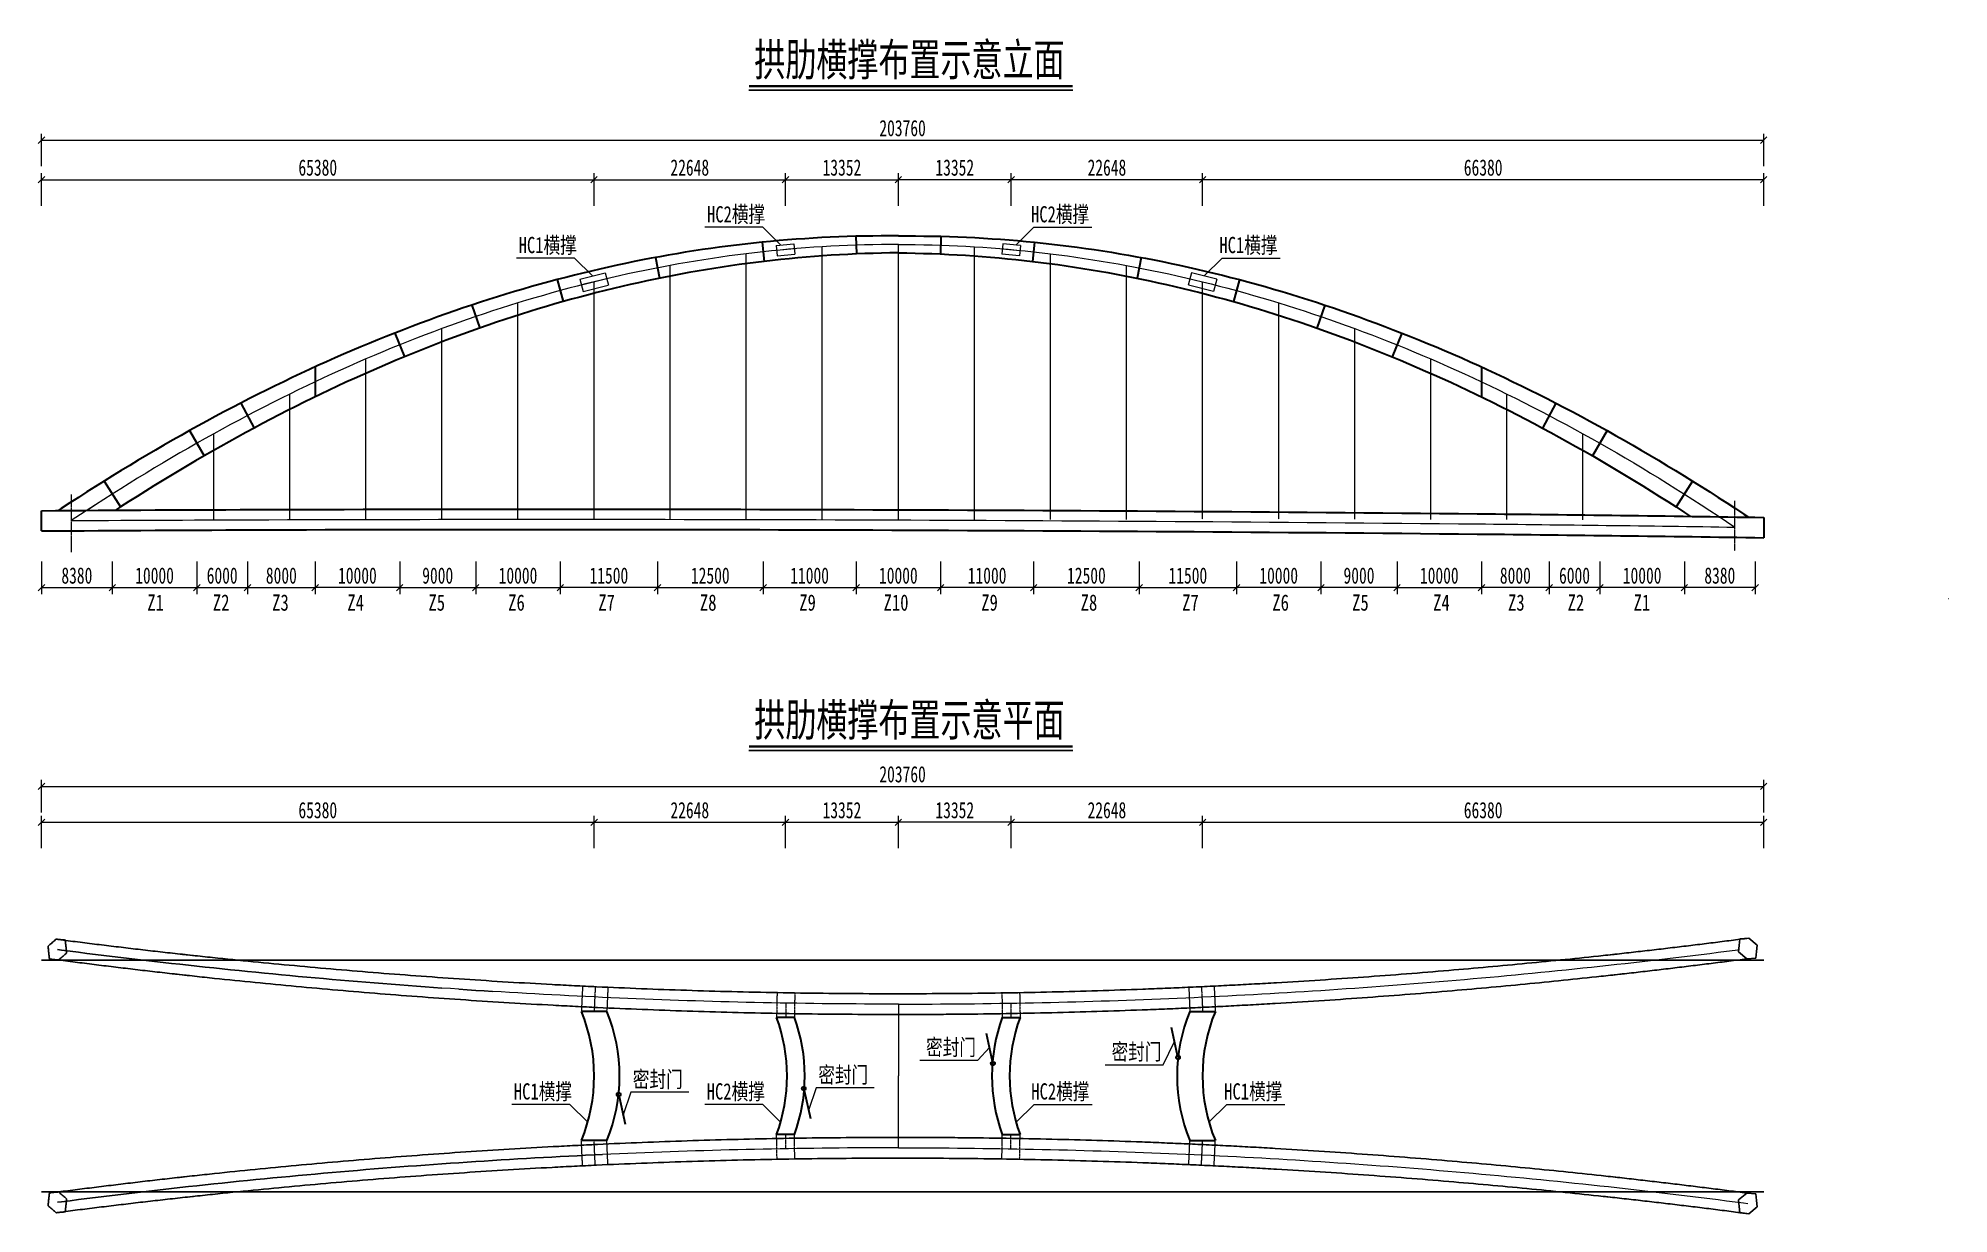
# Model space of a CAD drawing. Header units: millimetres. Extents: x 271875 to 497920, y 124104 to 263204.
import ezdxf
from ezdxf.enums import TextEntityAlignment as Align

# ---------------------------------------------------------------- set-up
doc = ezdxf.new("R2010")
doc.units = ezdxf.units.MM
for name, pattern in [('CENTER', [2, 1.25, -0.25, 0.25, -0.25]), ('CENTER2', [28.575, 19.05, -3.175, 3.175, -3.175]), ('DASHED', [0.75, 0.5, -0.25])]:
    doc.linetypes.add(name, pattern=pattern)
doc.layers.get('Defpoints').update_dxf_attribs({"color": 8})
for name, color, linetype, lineweight in [('A-MASS', 70, 'Continuous', 200), ('中心线', 2, 'CENTER2', 15), ('标注', 4, 'Continuous', 13), ('标注线及字体', 2, 'Continuous', 15), ('桥 中心线', 4, 'CENTER', 15), ('桥 构造粗实', 1, 'Continuous', 30), ('横隔板', 6, 'CENTER2', 18), ('细实线', 4, 'Continuous', 15)]:
    doc.layers.add(name, color=color, linetype=linetype, lineweight=lineweight)
doc.styles.add('111', font='仿宋_GB2312.ttf', dxfattribs={"width": 0.7})
doc.styles.add('SMEDI', font='仿宋_GB2312.ttf', dxfattribs={"width": 0.75})
doc.dimstyles.new('200', dxfattribs={"dimscale": 0, "dimtxt": 2.5, "dimasz": 1, "dimexe": 1, "dimexo": 1, "dimgap": 0.6, "dimtad": 1, "dimdec": 0, "dimdsep": 46, "dimtxsty": '111', "dimblk": 'OBLIQUE', "dimcen": 0, "dimclrd": 4, "dimclre": 4, "dimclrt": 4, "dimadec": 1, "dimazin": 2, "dimtfac": 1, "dimtdec": 0, "dimtix": 1, "dimtmove": 2, "dimatfit": 3, "dimfxl": 4, "dimfxlon": 1, "dimtolj": 1, "dimlwd": -1, "dimlwe": -1, "dimarcsym": 0})

msp = doc.modelspace()

# ---------------------------------------------------------------- texts
at = {"layer": '标注线及字体', "color": 0, "style": '111', "width": 0.7}
for s, p in [('拱肋横撑布置示意立面', (374957.6, 260756.6)), ('拱肋横撑布置示意平面', (374957.6, 182632.1))]:
    msp.add_text(s, height=3846.15, dxfattribs=at).set_placement(p, align=Align.MIDDLE)
at = {"layer": '细实线', "style": 'SMEDI', "width": 0.75}
for s, p in [('HC2横撑', (350999.3, 241415.2)), ('HC2横撑', (389333.9, 241415.2)), ('HC1横撑', (328716.7, 237770.3)), ('HC1横撑', (411616.5, 237770.3)), ('Z1', (284788.5, 195466.9)), ('Z2', (292540.3, 195466.9)), ('Z3', (299556.4, 195466.9)), ('Z4', (308453.5, 195466.9)), ('Z5', (318048.3, 195466.9)), ('Z6', (327481.6, 195466.9)), ('Z7', (338143.1, 195466.9)), ('Z8', (350164.6, 195466.9)), ('Z9', (361918.7, 195466.9)), ('Z10', (371897.9, 195466.9)), ('Z9', (383450.9, 195466.9)), ('Z8', (395212.7, 195466.9)), ('Z7', (407226.5, 195466.9)), ('Z6', (417887.9, 195466.9)), ('Z5', (427329.1, 195466.9)), ('Z4', (436916, 195466.9)), ('Z3', (445774.1, 195466.9)), ('Z2', (452829.3, 195466.9)), ('Z1', (460635.7, 195466.9)), ('密封门', (376920.2, 142847.6)), ('密封门', (398866.6, 142320.9)), ('密封门', (342220.6, 139057.1)), ('密封门', (364167, 139583.8)), ('HC1横撑', (328147.5, 137626)), ('HC2横撑', (350965, 137626)), ('HC2横撑', (389368.1, 137626)), ('HC1横撑', (412185.7, 137626))]:
    msp.add_text(s, height=1923.08, dxfattribs=at).set_placement(p)

# ---------------------------------------------------------------- blocks, each defined once
blk = doc.blocks.new('_Oblique')
at = {"color": 0, "linetype": 'ByBlock', "lineweight": -2}
blk.add_line((-0.5, -0.5), (0.5, 0.5), dxfattribs=at)
blk = doc.blocks.new('*D70')
at = {"layer": 'Defpoints', "color": 0, "transparency": 16777216}
for p in [(337640, 246465), (337640, 234371), (272260, 207297)]:
    blk.add_point(p, dxfattribs=at)
at = {"layer": '细实线', "color": 4, "transparency": 16777216}
for p, q in [((272260, 243388), (272260, 247234)), ((272260, 246465), (337640, 246465)), ((337640, 243388), (337640, 247234))]:
    blk.add_line(p, q, dxfattribs=at)
at = {"layer": '细实线', "color": 4, "transparency": 16777216, "xscale": 769.2307692307704, "yscale": 769.2307692307704, "zscale": 769.2307692307704, "rotation": 180}
blk.add_blockref('_Oblique', (272260, 246465), dxfattribs=at)
at = {"layer": '细实线', "color": 4, "transparency": 16777216, "xscale": 769.2307692307704, "yscale": 769.2307692307704, "zscale": 769.2307692307704}
blk.add_blockref('_Oblique', (337640, 246465), dxfattribs=at)
at = {"layer": '细实线', "color": 4, "transparency": 16777216, "insert": (304950, 247888), "char_height": 1923.1, "attachment_point": 5, "style": '111'}
blk.add_mtext('\\A1;65380', dxfattribs=at)
blk = doc.blocks.new('*D71')
at = {"layer": 'Defpoints', "color": 0, "transparency": 16777216}
for p in [(360288, 246465), (360288, 238190), (337640, 234371)]:
    blk.add_point(p, dxfattribs=at)
at = {"layer": '细实线', "color": 4, "transparency": 16777216}
for p, q in [((337640, 243388), (337640, 247234)), ((337640, 246465), (360288, 246465)), ((360288, 243388), (360288, 247234))]:
    blk.add_line(p, q, dxfattribs=at)
at = {"layer": '细实线', "color": 4, "transparency": 16777216, "xscale": 769.2307692307704, "yscale": 769.2307692307704, "zscale": 769.2307692307704, "rotation": 180}
blk.add_blockref('_Oblique', (337640, 246465), dxfattribs=at)
at = {"layer": '细实线', "color": 4, "transparency": 16777216, "xscale": 769.2307692307704, "yscale": 769.2307692307704, "zscale": 769.2307692307704}
blk.add_blockref('_Oblique', (360288, 246465), dxfattribs=at)
at = {"layer": '细实线', "color": 4, "transparency": 16777216, "insert": (348964, 247888), "char_height": 1923.1, "attachment_point": 5, "style": '111'}
blk.add_mtext('\\A1;22648', dxfattribs=at)
blk = doc.blocks.new('*D72')
at = {"layer": 'Defpoints', "color": 0, "transparency": 16777216}
for p in [(373640, 246465), (360288, 238190), (373640, 233388)]:
    blk.add_point(p, dxfattribs=at)
at = {"layer": '细实线', "color": 4, "transparency": 16777216}
for p, q in [((360288, 243388), (360288, 247234)), ((360288, 246465), (373640, 246465)), ((373640, 243388), (373640, 247234))]:
    blk.add_line(p, q, dxfattribs=at)
at = {"layer": '细实线', "color": 4, "transparency": 16777216, "xscale": 769.2307692307704, "yscale": 769.2307692307704, "zscale": 769.2307692307704, "rotation": 180}
blk.add_blockref('_Oblique', (360288, 246465), dxfattribs=at)
at = {"layer": '细实线', "color": 4, "transparency": 16777216, "xscale": 769.2307692307704, "yscale": 769.2307692307704, "zscale": 769.2307692307704}
blk.add_blockref('_Oblique', (373640, 246465), dxfattribs=at)
at = {"layer": '细实线', "color": 4, "transparency": 16777216, "insert": (366964, 247888), "char_height": 1923.1, "attachment_point": 5, "style": '111'}
blk.add_mtext('\\A1;13352', dxfattribs=at)
blk = doc.blocks.new('*D73')
at = {"layer": 'Defpoints', "color": 0, "transparency": 16777216}
for p in [(409640, 246465), (409640, 234371), (476020, 206500)]:
    blk.add_point(p, dxfattribs=at)
at = {"layer": '细实线', "color": 4, "transparency": 16777216}
for p, q in [((409640, 243388), (409640, 247234)), ((476020, 246465), (409640, 246465)), ((476020, 243388), (476020, 247234))]:
    blk.add_line(p, q, dxfattribs=at)
at = {"layer": '细实线', "color": 4, "transparency": 16777216, "xscale": 769.2307692307704, "yscale": 769.2307692307704, "zscale": 769.2307692307704, "rotation": 180}
blk.add_blockref('_Oblique', (409640, 246465), dxfattribs=at)
at = {"layer": '细实线', "color": 4, "transparency": 16777216, "xscale": 769.2307692307704, "yscale": 769.2307692307704, "zscale": 769.2307692307704}
blk.add_blockref('_Oblique', (476020, 246465), dxfattribs=at)
at = {"layer": '细实线', "color": 4, "transparency": 16777216, "insert": (442830, 247888), "char_height": 1923.1, "attachment_point": 5, "style": '111'}
blk.add_mtext('\\A1;66380', dxfattribs=at)
blk = doc.blocks.new('*D74')
at = {"layer": 'Defpoints', "color": 0, "transparency": 16777216}
for p in [(386992, 246465), (386992, 238190), (409640, 234371)]:
    blk.add_point(p, dxfattribs=at)
at = {"layer": '细实线', "color": 4, "transparency": 16777216}
for p, q in [((386992, 243388), (386992, 247234)), ((409640, 246465), (386992, 246465)), ((409640, 243388), (409640, 247234))]:
    blk.add_line(p, q, dxfattribs=at)
at = {"layer": '细实线', "color": 4, "transparency": 16777216, "xscale": 769.2307692307704, "yscale": 769.2307692307704, "zscale": 769.2307692307704, "rotation": 180}
blk.add_blockref('_Oblique', (386992, 246465), dxfattribs=at)
at = {"layer": '细实线', "color": 4, "transparency": 16777216, "xscale": 769.2307692307704, "yscale": 769.2307692307704, "zscale": 769.2307692307704}
blk.add_blockref('_Oblique', (409640, 246465), dxfattribs=at)
at = {"layer": '细实线', "color": 4, "transparency": 16777216, "insert": (398316, 247888), "char_height": 1923.1, "attachment_point": 5, "style": '111'}
blk.add_mtext('\\A1;22648', dxfattribs=at)
blk = doc.blocks.new('*D75')
at = {"layer": 'Defpoints', "color": 0, "transparency": 16777216}
for p in [(476020, 251130), (272260, 207297), (476020, 206500)]:
    blk.add_point(p, dxfattribs=at)
at = {"layer": '细实线', "color": 4, "transparency": 16777216}
for p, q in [((272260, 248053), (272260, 251899)), ((272260, 251130), (476020, 251130)), ((476020, 248053), (476020, 251899))]:
    blk.add_line(p, q, dxfattribs=at)
at = {"layer": '细实线', "color": 4, "transparency": 16777216, "xscale": 769.2307692307704, "yscale": 769.2307692307704, "zscale": 769.2307692307704, "rotation": 180}
blk.add_blockref('_Oblique', (272260, 251130), dxfattribs=at)
at = {"layer": '细实线', "color": 4, "transparency": 16777216, "xscale": 769.2307692307704, "yscale": 769.2307692307704, "zscale": 769.2307692307704}
blk.add_blockref('_Oblique', (476020, 251130), dxfattribs=at)
at = {"layer": '细实线', "color": 4, "transparency": 16777216, "insert": (374140, 252553), "char_height": 1923.1, "attachment_point": 5, "style": '111'}
blk.add_mtext('\\A1;203760', dxfattribs=at)
blk = doc.blocks.new('*D79')
at = {"layer": 'Defpoints', "color": 0, "transparency": 16777216}
for p in [(337642, 170431), (337642, 148058), (272260, 145364)]:
    blk.add_point(p, dxfattribs=at)
at = {"layer": '细实线', "color": 4, "transparency": 16777216}
for p, q in [((272260, 167354), (272260, 171201)), ((272260, 170431), (337642, 170431)), ((337642, 167354), (337642, 171201))]:
    blk.add_line(p, q, dxfattribs=at)
at = {"layer": '细实线', "color": 4, "transparency": 16777216, "xscale": 769.2307692307693, "yscale": 769.2307692307693, "zscale": 769.2307692307693, "rotation": 180}
blk.add_blockref('_Oblique', (272260, 170431), dxfattribs=at)
at = {"layer": '细实线', "color": 4, "transparency": 16777216, "xscale": 769.2307692307693, "yscale": 769.2307692307693, "zscale": 769.2307692307693}
blk.add_blockref('_Oblique', (337642, 170431), dxfattribs=at)
at = {"layer": '细实线', "color": 4, "transparency": 16777216, "insert": (304951, 171854), "char_height": 1923.1, "attachment_point": 5, "style": '111'}
blk.add_mtext('\\A1;65380', dxfattribs=at)
blk = doc.blocks.new('*D80')
at = {"layer": 'Defpoints', "color": 0, "transparency": 16777216}
for p in [(476020, 174679), (272260, 145364), (476020, 145364)]:
    blk.add_point(p, dxfattribs=at)
at = {"layer": '细实线', "color": 4, "transparency": 16777216}
for p, q in [((272260, 171602), (272260, 175448)), ((272260, 174679), (476020, 174679)), ((476020, 171602), (476020, 175448))]:
    blk.add_line(p, q, dxfattribs=at)
at = {"layer": '细实线', "color": 4, "transparency": 16777216, "xscale": 769.2307692307693, "yscale": 769.2307692307693, "zscale": 769.2307692307693, "rotation": 180}
blk.add_blockref('_Oblique', (272260, 174679), dxfattribs=at)
at = {"layer": '细实线', "color": 4, "transparency": 16777216, "xscale": 769.2307692307693, "yscale": 769.2307692307693, "zscale": 769.2307692307693}
blk.add_blockref('_Oblique', (476020, 174679), dxfattribs=at)
at = {"layer": '细实线', "color": 4, "transparency": 16777216, "insert": (374140, 176102), "char_height": 1923.1, "attachment_point": 5, "style": '111'}
blk.add_mtext('\\A1;203760', dxfattribs=at)
blk = doc.blocks.new('*D81')
at = {"layer": 'Defpoints', "color": 0, "transparency": 16777216}
for p in [(360287, 170431), (337642, 148058), (360287, 147330)]:
    blk.add_point(p, dxfattribs=at)
at = {"layer": '细实线', "color": 4, "transparency": 16777216}
for p, q in [((337642, 167354), (337642, 171201)), ((337642, 170431), (360287, 170431)), ((360287, 167354), (360287, 171201))]:
    blk.add_line(p, q, dxfattribs=at)
at = {"layer": '细实线', "color": 4, "transparency": 16777216, "xscale": 769.2307692307693, "yscale": 769.2307692307693, "zscale": 769.2307692307693, "rotation": 180}
blk.add_blockref('_Oblique', (337642, 170431), dxfattribs=at)
at = {"layer": '细实线', "color": 4, "transparency": 16777216, "xscale": 769.2307692307693, "yscale": 769.2307692307693, "zscale": 769.2307692307693}
blk.add_blockref('_Oblique', (360287, 170431), dxfattribs=at)
at = {"layer": '细实线', "color": 4, "transparency": 16777216, "insert": (348965, 171854), "char_height": 1923.1, "attachment_point": 5, "style": '111'}
blk.add_mtext('\\A1;22648', dxfattribs=at)
blk = doc.blocks.new('*D82')
at = {"layer": 'Defpoints', "color": 0, "transparency": 16777216}
for p in [(373640, 170431), (360287, 147330), (373640, 144663)]:
    blk.add_point(p, dxfattribs=at)
at = {"layer": '细实线', "color": 4, "transparency": 16777216}
for p, q in [((360287, 167354), (360287, 171201)), ((360287, 170431), (373640, 170431)), ((373640, 167354), (373640, 171201))]:
    blk.add_line(p, q, dxfattribs=at)
at = {"layer": '细实线', "color": 4, "transparency": 16777216, "xscale": 769.2307692307693, "yscale": 769.2307692307693, "zscale": 769.2307692307693, "rotation": 180}
blk.add_blockref('_Oblique', (360287, 170431), dxfattribs=at)
at = {"layer": '细实线', "color": 4, "transparency": 16777216, "xscale": 769.2307692307693, "yscale": 769.2307692307693, "zscale": 769.2307692307693}
blk.add_blockref('_Oblique', (373640, 170431), dxfattribs=at)
at = {"layer": '细实线', "color": 4, "transparency": 16777216, "insert": (366963, 171854), "char_height": 1923.1, "attachment_point": 5, "style": '111'}
blk.add_mtext('\\A1;13352', dxfattribs=at)
blk = doc.blocks.new('*D83')
at = {"layer": 'Defpoints', "color": 0, "transparency": 16777216}
for p in [(373640, 170431), (386993, 147330), (373640, 144663)]:
    blk.add_point(p, dxfattribs=at)
at = {"layer": '细实线', "color": 4, "transparency": 16777216}
for p, q in [((373640, 167354), (373640, 171201)), ((386993, 170431), (373640, 170431)), ((386993, 167354), (386993, 171201))]:
    blk.add_line(p, q, dxfattribs=at)
at = {"layer": '细实线', "color": 4, "transparency": 16777216, "xscale": 769.2307692307693, "yscale": 769.2307692307693, "zscale": 769.2307692307693, "rotation": 180}
blk.add_blockref('_Oblique', (373640, 170431), dxfattribs=at)
at = {"layer": '细实线', "color": 4, "transparency": 16777216, "xscale": 769.2307692307693, "yscale": 769.2307692307693, "zscale": 769.2307692307693}
blk.add_blockref('_Oblique', (386993, 170431), dxfattribs=at)
at = {"layer": '细实线', "color": 4, "transparency": 16777216, "insert": (380316, 171854), "char_height": 1923.1, "attachment_point": 5, "style": '111'}
blk.add_mtext('\\A1;13352', dxfattribs=at)
blk = doc.blocks.new('*D84')
at = {"layer": 'Defpoints', "color": 0, "transparency": 16777216}
for p in [(409637, 170431), (386993, 147330), (409637, 148058)]:
    blk.add_point(p, dxfattribs=at)
at = {"layer": '细实线', "color": 4, "transparency": 16777216}
for p, q in [((386993, 167354), (386993, 171201)), ((386993, 170431), (409637, 170431)), ((409637, 167354), (409637, 171201))]:
    blk.add_line(p, q, dxfattribs=at)
at = {"layer": '细实线', "color": 4, "transparency": 16777216, "xscale": 769.2307692307693, "yscale": 769.2307692307693, "zscale": 769.2307692307693, "rotation": 180}
blk.add_blockref('_Oblique', (386993, 170431), dxfattribs=at)
at = {"layer": '细实线', "color": 4, "transparency": 16777216, "xscale": 769.2307692307693, "yscale": 769.2307692307693, "zscale": 769.2307692307693}
blk.add_blockref('_Oblique', (409637, 170431), dxfattribs=at)
at = {"layer": '细实线', "color": 4, "transparency": 16777216, "insert": (398315, 171854), "char_height": 1923.1, "attachment_point": 5, "style": '111'}
blk.add_mtext('\\A1;22648', dxfattribs=at)
blk = doc.blocks.new('*D85')
at = {"layer": 'Defpoints', "color": 0, "transparency": 16777216}
for p in [(476020, 170431), (409637, 148058), (476020, 148058)]:
    blk.add_point(p, dxfattribs=at)
at = {"layer": '细实线', "color": 4, "transparency": 16777216}
for p, q in [((409637, 167354), (409637, 171201)), ((409637, 170431), (476020, 170431)), ((476020, 167354), (476020, 171201))]:
    blk.add_line(p, q, dxfattribs=at)
at = {"layer": '细实线', "color": 4, "transparency": 16777216, "xscale": 769.2307692307693, "yscale": 769.2307692307693, "zscale": 769.2307692307693, "rotation": 180}
blk.add_blockref('_Oblique', (409637, 170431), dxfattribs=at)
at = {"layer": '细实线', "color": 4, "transparency": 16777216, "xscale": 769.2307692307693, "yscale": 769.2307692307693, "zscale": 769.2307692307693}
blk.add_blockref('_Oblique', (476020, 170431), dxfattribs=at)
at = {"layer": '细实线', "color": 4, "transparency": 16777216, "insert": (442829, 171854), "char_height": 1923.1, "attachment_point": 5, "style": '111'}
blk.add_mtext('\\A1;66380', dxfattribs=at)
blk = doc.blocks.new('*D86')
at = {"layer": 'Defpoints', "color": 0, "transparency": 16777216}
for p in [(373640, 246465), (386992, 238190), (373640, 236695)]:
    blk.add_point(p, dxfattribs=at)
at = {"layer": '细实线', "color": 4, "transparency": 16777216}
for p, q in [((373640, 243388), (373640, 247234)), ((386992, 246465), (373640, 246465)), ((386992, 243388), (386992, 247234))]:
    blk.add_line(p, q, dxfattribs=at)
at = {"layer": '细实线', "color": 4, "transparency": 16777216, "xscale": 769.2307692307693, "yscale": 769.2307692307693, "zscale": 769.2307692307693, "rotation": 180}
blk.add_blockref('_Oblique', (373640, 246465), dxfattribs=at)
at = {"layer": '细实线', "color": 4, "transparency": 16777216, "xscale": 769.2307692307693, "yscale": 769.2307692307693, "zscale": 769.2307692307693}
blk.add_blockref('_Oblique', (386992, 246465), dxfattribs=at)
at = {"layer": '细实线', "color": 4, "transparency": 16777216, "insert": (380316, 247888), "char_height": 1923.1, "attachment_point": 5, "style": '111'}
blk.add_mtext('\\A1;13352', dxfattribs=at)
blk = doc.blocks.new('*D87')
at = {"layer": 'Defpoints', "color": 0, "transparency": 16777216}
for p in [(280640, 209265), (272260, 207297), (280640, 198190)]:
    blk.add_point(p, dxfattribs=at)
at = {"layer": '细实线', "color": 4, "transparency": 16777216}
for p, q in [((272260, 201267), (272260, 197421)), ((280640, 201267), (280640, 197421)), ((272260, 198190), (280640, 198190))]:
    blk.add_line(p, q, dxfattribs=at)
at = {"layer": '细实线', "color": 4, "transparency": 16777216, "xscale": 769.2307692307694, "yscale": 769.2307692307694, "zscale": 769.2307692307694, "rotation": 180}
blk.add_blockref('_Oblique', (272260, 198190), dxfattribs=at)
at = {"layer": '细实线', "color": 4, "transparency": 16777216, "xscale": 769.2307692307694, "yscale": 769.2307692307694, "zscale": 769.2307692307694}
blk.add_blockref('_Oblique', (280640, 198190), dxfattribs=at)
at = {"layer": '细实线', "color": 4, "transparency": 16777216, "insert": (276450, 199613), "char_height": 1923.1, "attachment_point": 5, "style": '111'}
blk.add_mtext('\\A1;8380', dxfattribs=at)
blk = doc.blocks.new('*D88')
at = {"layer": 'Defpoints', "color": 0, "transparency": 16777216}
for p in [(290640, 215276), (280640, 209265), (290640, 198190)]:
    blk.add_point(p, dxfattribs=at)
at = {"layer": '细实线', "color": 4, "transparency": 16777216}
for p, q in [((280640, 201267), (280640, 197421)), ((290640, 201267), (290640, 197421)), ((280640, 198190), (290640, 198190))]:
    blk.add_line(p, q, dxfattribs=at)
at = {"layer": '细实线', "color": 4, "transparency": 16777216, "xscale": 769.2307692307694, "yscale": 769.2307692307694, "zscale": 769.2307692307694, "rotation": 180}
blk.add_blockref('_Oblique', (280640, 198190), dxfattribs=at)
at = {"layer": '细实线', "color": 4, "transparency": 16777216, "xscale": 769.2307692307694, "yscale": 769.2307692307694, "zscale": 769.2307692307694}
blk.add_blockref('_Oblique', (290640, 198190), dxfattribs=at)
at = {"layer": '细实线', "color": 4, "transparency": 16777216, "insert": (285640, 199613), "char_height": 1923.1, "attachment_point": 5, "style": '111'}
blk.add_mtext('\\A1;10000', dxfattribs=at)
blk = doc.blocks.new('*D89')
at = {"layer": 'Defpoints', "color": 0, "transparency": 16777216}
for p in [(296640, 218555), (290640, 215276), (296640, 198190)]:
    blk.add_point(p, dxfattribs=at)
at = {"layer": '细实线', "color": 4, "transparency": 16777216}
for p, q in [((290640, 201267), (290640, 197421)), ((296640, 201267), (296640, 197421)), ((290640, 198190), (296640, 198190))]:
    blk.add_line(p, q, dxfattribs=at)
at = {"layer": '细实线', "color": 4, "transparency": 16777216, "xscale": 769.2307692307694, "yscale": 769.2307692307694, "zscale": 769.2307692307694, "rotation": 180}
blk.add_blockref('_Oblique', (290640, 198190), dxfattribs=at)
at = {"layer": '细实线', "color": 4, "transparency": 16777216, "xscale": 769.2307692307694, "yscale": 769.2307692307694, "zscale": 769.2307692307694}
blk.add_blockref('_Oblique', (296640, 198190), dxfattribs=at)
at = {"layer": '细实线', "color": 4, "transparency": 16777216, "insert": (293640, 199613), "char_height": 1923.1, "attachment_point": 5, "style": '111'}
blk.add_mtext('\\A1;6000', dxfattribs=at)
blk = doc.blocks.new('*D90')
at = {"layer": 'Defpoints', "color": 0, "transparency": 16777216}
for p in [(304640, 222778), (296640, 218555), (304640, 198190)]:
    blk.add_point(p, dxfattribs=at)
at = {"layer": '细实线', "color": 4, "transparency": 16777216}
for p, q in [((296640, 201267), (296640, 197421)), ((304640, 201267), (304640, 197421)), ((296640, 198190), (304640, 198190))]:
    blk.add_line(p, q, dxfattribs=at)
at = {"layer": '细实线', "color": 4, "transparency": 16777216, "xscale": 769.2307692307694, "yscale": 769.2307692307694, "zscale": 769.2307692307694, "rotation": 180}
blk.add_blockref('_Oblique', (296640, 198190), dxfattribs=at)
at = {"layer": '细实线', "color": 4, "transparency": 16777216, "xscale": 769.2307692307694, "yscale": 769.2307692307694, "zscale": 769.2307692307694}
blk.add_blockref('_Oblique', (304640, 198190), dxfattribs=at)
at = {"layer": '细实线', "color": 4, "transparency": 16777216, "insert": (300640, 199613), "char_height": 1923.1, "attachment_point": 5, "style": '111'}
blk.add_mtext('\\A1;8000', dxfattribs=at)
blk = doc.blocks.new('*D91')
at = {"layer": 'Defpoints', "color": 0, "transparency": 16777216}
for p in [(314640, 226915), (304640, 222535), (304640, 198190)]:
    blk.add_point(p, dxfattribs=at)
at = {"layer": '细实线', "color": 4, "transparency": 16777216}
for p, q in [((304640, 201267), (304640, 197421)), ((314640, 201267), (314640, 197421)), ((314640, 198190), (304640, 198190))]:
    blk.add_line(p, q, dxfattribs=at)
at = {"layer": '细实线', "color": 4, "transparency": 16777216, "xscale": 769.2307692307694, "yscale": 769.2307692307694, "zscale": 769.2307692307694, "rotation": 180}
blk.add_blockref('_Oblique', (304640, 198190), dxfattribs=at)
at = {"layer": '细实线', "color": 4, "transparency": 16777216, "xscale": 769.2307692307694, "yscale": 769.2307692307694, "zscale": 769.2307692307694}
blk.add_blockref('_Oblique', (314640, 198190), dxfattribs=at)
at = {"layer": '细实线', "color": 4, "transparency": 16777216, "insert": (309640, 199613), "char_height": 1923.1, "attachment_point": 5, "style": '111'}
blk.add_mtext('\\A1;10000', dxfattribs=at)
blk = doc.blocks.new('*D92')
at = {"layer": 'Defpoints', "color": 0, "transparency": 16777216}
for p in [(323640, 230266), (314640, 226915), (323640, 198190)]:
    blk.add_point(p, dxfattribs=at)
at = {"layer": '细实线', "color": 4, "transparency": 16777216}
for p, q in [((314640, 201267), (314640, 197421)), ((323640, 201267), (323640, 197421)), ((314640, 198190), (323640, 198190))]:
    blk.add_line(p, q, dxfattribs=at)
at = {"layer": '细实线', "color": 4, "transparency": 16777216, "xscale": 769.2307692307694, "yscale": 769.2307692307694, "zscale": 769.2307692307694, "rotation": 180}
blk.add_blockref('_Oblique', (314640, 198190), dxfattribs=at)
at = {"layer": '细实线', "color": 4, "transparency": 16777216, "xscale": 769.2307692307694, "yscale": 769.2307692307694, "zscale": 769.2307692307694}
blk.add_blockref('_Oblique', (323640, 198190), dxfattribs=at)
at = {"layer": '细实线', "color": 4, "transparency": 16777216, "insert": (319140, 199613), "char_height": 1923.1, "attachment_point": 5, "style": '111'}
blk.add_mtext('\\A1;9000', dxfattribs=at)
blk = doc.blocks.new('*D93')
at = {"layer": 'Defpoints', "color": 0, "transparency": 16777216}
for p in [(333640, 233339), (323640, 230266), (333640, 198190)]:
    blk.add_point(p, dxfattribs=at)
at = {"layer": '细实线', "color": 4, "transparency": 16777216}
for p, q in [((323640, 201267), (323640, 197421)), ((333640, 201267), (333640, 197421)), ((323640, 198190), (333640, 198190))]:
    blk.add_line(p, q, dxfattribs=at)
at = {"layer": '细实线', "color": 4, "transparency": 16777216, "xscale": 769.2307692307694, "yscale": 769.2307692307694, "zscale": 769.2307692307694, "rotation": 180}
blk.add_blockref('_Oblique', (323640, 198190), dxfattribs=at)
at = {"layer": '细实线', "color": 4, "transparency": 16777216, "xscale": 769.2307692307694, "yscale": 769.2307692307694, "zscale": 769.2307692307694}
blk.add_blockref('_Oblique', (333640, 198190), dxfattribs=at)
at = {"layer": '细实线', "color": 4, "transparency": 16777216, "insert": (328640, 199613), "char_height": 1923.1, "attachment_point": 5, "style": '111'}
blk.add_mtext('\\A1;10000', dxfattribs=at)
blk = doc.blocks.new('*D94')
at = {"layer": 'Defpoints', "color": 0, "transparency": 16777216}
for p in [(345140, 236029), (333640, 233339), (333640, 198190)]:
    blk.add_point(p, dxfattribs=at)
at = {"layer": '细实线', "color": 4, "transparency": 16777216}
for p, q in [((333640, 201267), (333640, 197421)), ((345140, 201267), (345140, 197421)), ((345140, 198190), (333640, 198190))]:
    blk.add_line(p, q, dxfattribs=at)
at = {"layer": '细实线', "color": 4, "transparency": 16777216, "xscale": 769.2307692307694, "yscale": 769.2307692307694, "zscale": 769.2307692307694, "rotation": 180}
blk.add_blockref('_Oblique', (333640, 198190), dxfattribs=at)
at = {"layer": '细实线', "color": 4, "transparency": 16777216, "xscale": 769.2307692307694, "yscale": 769.2307692307694, "zscale": 769.2307692307694}
blk.add_blockref('_Oblique', (345140, 198190), dxfattribs=at)
at = {"layer": '细实线', "color": 4, "transparency": 16777216, "insert": (339390, 199613), "char_height": 1923.1, "attachment_point": 5, "style": '111'}
blk.add_mtext('\\A1;11500', dxfattribs=at)
blk = doc.blocks.new('*D95')
at = {"layer": 'Defpoints', "color": 0, "transparency": 16777216}
for p in [(357640, 237929), (345140, 236029), (357640, 198190)]:
    blk.add_point(p, dxfattribs=at)
at = {"layer": '细实线', "color": 4, "transparency": 16777216}
for p, q in [((345140, 201267), (345140, 197421)), ((357640, 201267), (357640, 197421)), ((345140, 198190), (357640, 198190))]:
    blk.add_line(p, q, dxfattribs=at)
at = {"layer": '细实线', "color": 4, "transparency": 16777216, "xscale": 769.2307692307694, "yscale": 769.2307692307694, "zscale": 769.2307692307694, "rotation": 180}
blk.add_blockref('_Oblique', (345140, 198190), dxfattribs=at)
at = {"layer": '细实线', "color": 4, "transparency": 16777216, "xscale": 769.2307692307694, "yscale": 769.2307692307694, "zscale": 769.2307692307694}
blk.add_blockref('_Oblique', (357640, 198190), dxfattribs=at)
at = {"layer": '细实线', "color": 4, "transparency": 16777216, "insert": (351390, 199613), "char_height": 1923.1, "attachment_point": 5, "style": '111'}
blk.add_mtext('\\A1;12500', dxfattribs=at)
blk = doc.blocks.new('*D96')
at = {"layer": 'Defpoints', "color": 0, "transparency": 16777216}
for p in [(357640, 237929), (368640, 238718), (368640, 198190)]:
    blk.add_point(p, dxfattribs=at)
at = {"layer": '细实线', "color": 4, "transparency": 16777216}
for p, q in [((357640, 201267), (357640, 197421)), ((368640, 201267), (368640, 197421)), ((357640, 198190), (368640, 198190))]:
    blk.add_line(p, q, dxfattribs=at)
at = {"layer": '细实线', "color": 4, "transparency": 16777216, "xscale": 769.2307692307694, "yscale": 769.2307692307694, "zscale": 769.2307692307694, "rotation": 180}
blk.add_blockref('_Oblique', (357640, 198190), dxfattribs=at)
at = {"layer": '细实线', "color": 4, "transparency": 16777216, "xscale": 769.2307692307694, "yscale": 769.2307692307694, "zscale": 769.2307692307694}
blk.add_blockref('_Oblique', (368640, 198190), dxfattribs=at)
at = {"layer": '细实线', "color": 4, "transparency": 16777216, "insert": (363140, 199613), "char_height": 1923.1, "attachment_point": 5, "style": '111'}
blk.add_mtext('\\A1;11000', dxfattribs=at)
blk = doc.blocks.new('*D97')
at = {"layer": 'Defpoints', "color": 0, "transparency": 16777216}
for p in [(368640, 238718), (378640, 238718), (378640, 198190)]:
    blk.add_point(p, dxfattribs=at)
at = {"layer": '细实线', "color": 4, "transparency": 16777216}
for p, q in [((368640, 201267), (368640, 197421)), ((378640, 201267), (378640, 197421)), ((368640, 198190), (378640, 198190))]:
    blk.add_line(p, q, dxfattribs=at)
at = {"layer": '细实线', "color": 4, "transparency": 16777216, "xscale": 769.2307692307694, "yscale": 769.2307692307694, "zscale": 769.2307692307694, "rotation": 180}
blk.add_blockref('_Oblique', (368640, 198190), dxfattribs=at)
at = {"layer": '细实线', "color": 4, "transparency": 16777216, "xscale": 769.2307692307694, "yscale": 769.2307692307694, "zscale": 769.2307692307694}
blk.add_blockref('_Oblique', (378640, 198190), dxfattribs=at)
at = {"layer": '细实线', "color": 4, "transparency": 16777216, "insert": (373640, 199613), "char_height": 1923.1, "attachment_point": 5, "style": '111'}
blk.add_mtext('\\A1;10000', dxfattribs=at)
blk = doc.blocks.new('*D104')
at = {"layer": 'Defpoints', "color": 0, "transparency": 16777216}
for p in [(466640, 209265), (475020, 207297), (466640, 198190)]:
    blk.add_point(p, dxfattribs=at)
at = {"layer": '细实线', "color": 4, "transparency": 16777216}
for p, q in [((466640, 201267), (466640, 197421)), ((475020, 201267), (475020, 197421)), ((475020, 198190), (466640, 198190))]:
    blk.add_line(p, q, dxfattribs=at)
at = {"layer": '细实线', "color": 4, "transparency": 16777216, "xscale": 769.2307692307694, "yscale": 769.2307692307694, "zscale": 769.2307692307694, "rotation": 180}
blk.add_blockref('_Oblique', (466640, 198190), dxfattribs=at)
at = {"layer": '细实线', "color": 4, "transparency": 16777216, "xscale": 769.2307692307694, "yscale": 769.2307692307694, "zscale": 769.2307692307694}
blk.add_blockref('_Oblique', (475020, 198190), dxfattribs=at)
at = {"layer": '细实线', "color": 4, "transparency": 16777216, "insert": (470830, 199613), "char_height": 1923.1, "attachment_point": 5, "style": '111'}
blk.add_mtext('\\A1;8380', dxfattribs=at)
blk = doc.blocks.new('*D105')
at = {"layer": 'Defpoints', "color": 0, "transparency": 16777216}
for p in [(456640, 215276), (466640, 209265), (456640, 198190)]:
    blk.add_point(p, dxfattribs=at)
at = {"layer": '细实线', "color": 4, "transparency": 16777216}
for p, q in [((456640, 201267), (456640, 197421)), ((466640, 201267), (466640, 197421)), ((466640, 198190), (456640, 198190))]:
    blk.add_line(p, q, dxfattribs=at)
at = {"layer": '细实线', "color": 4, "transparency": 16777216, "xscale": 769.2307692307694, "yscale": 769.2307692307694, "zscale": 769.2307692307694, "rotation": 180}
blk.add_blockref('_Oblique', (456640, 198190), dxfattribs=at)
at = {"layer": '细实线', "color": 4, "transparency": 16777216, "xscale": 769.2307692307694, "yscale": 769.2307692307694, "zscale": 769.2307692307694}
blk.add_blockref('_Oblique', (466640, 198190), dxfattribs=at)
at = {"layer": '细实线', "color": 4, "transparency": 16777216, "insert": (461640, 199613), "char_height": 1923.1, "attachment_point": 5, "style": '111'}
blk.add_mtext('\\A1;10000', dxfattribs=at)
blk = doc.blocks.new('*D106')
at = {"layer": 'Defpoints', "color": 0, "transparency": 16777216}
for p in [(450640, 218555), (456640, 215276), (450640, 198190)]:
    blk.add_point(p, dxfattribs=at)
at = {"layer": '细实线', "color": 4, "transparency": 16777216}
for p, q in [((450640, 201267), (450640, 197421)), ((456640, 201267), (456640, 197421)), ((456640, 198190), (450640, 198190))]:
    blk.add_line(p, q, dxfattribs=at)
at = {"layer": '细实线', "color": 4, "transparency": 16777216, "xscale": 769.2307692307694, "yscale": 769.2307692307694, "zscale": 769.2307692307694, "rotation": 180}
blk.add_blockref('_Oblique', (450640, 198190), dxfattribs=at)
at = {"layer": '细实线', "color": 4, "transparency": 16777216, "xscale": 769.2307692307694, "yscale": 769.2307692307694, "zscale": 769.2307692307694}
blk.add_blockref('_Oblique', (456640, 198190), dxfattribs=at)
at = {"layer": '细实线', "color": 4, "transparency": 16777216, "insert": (453640, 199613), "char_height": 1923.1, "attachment_point": 5, "style": '111'}
blk.add_mtext('\\A1;6000', dxfattribs=at)
blk = doc.blocks.new('*D99')
at = {"layer": 'Defpoints', "color": 0, "transparency": 16777216}
for p in [(442640, 222778), (450640, 218555), (442640, 198190)]:
    blk.add_point(p, dxfattribs=at)
at = {"layer": '细实线', "color": 4, "transparency": 16777216}
for p, q in [((442640, 201267), (442640, 197421)), ((450640, 201267), (450640, 197421)), ((450640, 198190), (442640, 198190))]:
    blk.add_line(p, q, dxfattribs=at)
at = {"layer": '细实线', "color": 4, "transparency": 16777216, "xscale": 769.2307692307694, "yscale": 769.2307692307694, "zscale": 769.2307692307694, "rotation": 180}
blk.add_blockref('_Oblique', (442640, 198190), dxfattribs=at)
at = {"layer": '细实线', "color": 4, "transparency": 16777216, "xscale": 769.2307692307694, "yscale": 769.2307692307694, "zscale": 769.2307692307694}
blk.add_blockref('_Oblique', (450640, 198190), dxfattribs=at)
at = {"layer": '细实线', "color": 4, "transparency": 16777216, "insert": (446640, 199613), "char_height": 1923.1, "attachment_point": 5, "style": '111'}
blk.add_mtext('\\A1;8000', dxfattribs=at)
blk = doc.blocks.new('*D107')
at = {"layer": 'Defpoints', "color": 0, "transparency": 16777216}
for p in [(432640, 226915), (442640, 222535), (442640, 198190)]:
    blk.add_point(p, dxfattribs=at)
at = {"layer": '细实线', "color": 4, "transparency": 16777216}
for p, q in [((432640, 201267), (432640, 197421)), ((442640, 201267), (442640, 197421)), ((432640, 198190), (442640, 198190))]:
    blk.add_line(p, q, dxfattribs=at)
at = {"layer": '细实线', "color": 4, "transparency": 16777216, "xscale": 769.2307692307694, "yscale": 769.2307692307694, "zscale": 769.2307692307694, "rotation": 180}
blk.add_blockref('_Oblique', (432640, 198190), dxfattribs=at)
at = {"layer": '细实线', "color": 4, "transparency": 16777216, "xscale": 769.2307692307694, "yscale": 769.2307692307694, "zscale": 769.2307692307694}
blk.add_blockref('_Oblique', (442640, 198190), dxfattribs=at)
at = {"layer": '细实线', "color": 4, "transparency": 16777216, "insert": (437640, 199613), "char_height": 1923.1, "attachment_point": 5, "style": '111'}
blk.add_mtext('\\A1;10000', dxfattribs=at)
blk = doc.blocks.new('*D98')
at = {"layer": 'Defpoints', "color": 0, "transparency": 16777216}
for p in [(423640, 230266), (432640, 226915), (423640, 198190)]:
    blk.add_point(p, dxfattribs=at)
at = {"layer": '细实线', "color": 4, "transparency": 16777216}
for p, q in [((423640, 201267), (423640, 197421)), ((432640, 201267), (432640, 197421)), ((432640, 198190), (423640, 198190))]:
    blk.add_line(p, q, dxfattribs=at)
at = {"layer": '细实线', "color": 4, "transparency": 16777216, "xscale": 769.2307692307694, "yscale": 769.2307692307694, "zscale": 769.2307692307694, "rotation": 180}
blk.add_blockref('_Oblique', (423640, 198190), dxfattribs=at)
at = {"layer": '细实线', "color": 4, "transparency": 16777216, "xscale": 769.2307692307694, "yscale": 769.2307692307694, "zscale": 769.2307692307694}
blk.add_blockref('_Oblique', (432640, 198190), dxfattribs=at)
at = {"layer": '细实线', "color": 4, "transparency": 16777216, "insert": (428140, 199613), "char_height": 1923.1, "attachment_point": 5, "style": '111'}
blk.add_mtext('\\A1;9000', dxfattribs=at)
blk = doc.blocks.new('*D100')
at = {"layer": 'Defpoints', "color": 0, "transparency": 16777216}
for p in [(413640, 233339), (423640, 230266), (413640, 198190)]:
    blk.add_point(p, dxfattribs=at)
at = {"layer": '细实线', "color": 4, "transparency": 16777216}
for p, q in [((413640, 201267), (413640, 197421)), ((423640, 201267), (423640, 197421)), ((423640, 198190), (413640, 198190))]:
    blk.add_line(p, q, dxfattribs=at)
at = {"layer": '细实线', "color": 4, "transparency": 16777216, "xscale": 769.2307692307694, "yscale": 769.2307692307694, "zscale": 769.2307692307694, "rotation": 180}
blk.add_blockref('_Oblique', (413640, 198190), dxfattribs=at)
at = {"layer": '细实线', "color": 4, "transparency": 16777216, "xscale": 769.2307692307694, "yscale": 769.2307692307694, "zscale": 769.2307692307694}
blk.add_blockref('_Oblique', (423640, 198190), dxfattribs=at)
at = {"layer": '细实线', "color": 4, "transparency": 16777216, "insert": (418640, 199613), "char_height": 1923.1, "attachment_point": 5, "style": '111'}
blk.add_mtext('\\A1;10000', dxfattribs=at)
blk = doc.blocks.new('*D101')
at = {"layer": 'Defpoints', "color": 0, "transparency": 16777216}
for p in [(402140, 236029), (413640, 233339), (413640, 198190)]:
    blk.add_point(p, dxfattribs=at)
at = {"layer": '细实线', "color": 4, "transparency": 16777216}
for p, q in [((402140, 201267), (402140, 197421)), ((413640, 201267), (413640, 197421)), ((402140, 198190), (413640, 198190))]:
    blk.add_line(p, q, dxfattribs=at)
at = {"layer": '细实线', "color": 4, "transparency": 16777216, "xscale": 769.2307692307694, "yscale": 769.2307692307694, "zscale": 769.2307692307694, "rotation": 180}
blk.add_blockref('_Oblique', (402140, 198190), dxfattribs=at)
at = {"layer": '细实线', "color": 4, "transparency": 16777216, "xscale": 769.2307692307694, "yscale": 769.2307692307694, "zscale": 769.2307692307694}
blk.add_blockref('_Oblique', (413640, 198190), dxfattribs=at)
at = {"layer": '细实线', "color": 4, "transparency": 16777216, "insert": (407890, 199613), "char_height": 1923.1, "attachment_point": 5, "style": '111'}
blk.add_mtext('\\A1;11500', dxfattribs=at)
blk = doc.blocks.new('*D102')
at = {"layer": 'Defpoints', "color": 0, "transparency": 16777216}
for p in [(389640, 237929), (402140, 236029), (389640, 198190)]:
    blk.add_point(p, dxfattribs=at)
at = {"layer": '细实线', "color": 4, "transparency": 16777216}
for p, q in [((389640, 201267), (389640, 197421)), ((402140, 201267), (402140, 197421)), ((402140, 198190), (389640, 198190))]:
    blk.add_line(p, q, dxfattribs=at)
at = {"layer": '细实线', "color": 4, "transparency": 16777216, "xscale": 769.2307692307694, "yscale": 769.2307692307694, "zscale": 769.2307692307694, "rotation": 180}
blk.add_blockref('_Oblique', (389640, 198190), dxfattribs=at)
at = {"layer": '细实线', "color": 4, "transparency": 16777216, "xscale": 769.2307692307694, "yscale": 769.2307692307694, "zscale": 769.2307692307694}
blk.add_blockref('_Oblique', (402140, 198190), dxfattribs=at)
at = {"layer": '细实线', "color": 4, "transparency": 16777216, "insert": (395890, 199613), "char_height": 1923.1, "attachment_point": 5, "style": '111'}
blk.add_mtext('\\A1;12500', dxfattribs=at)
blk = doc.blocks.new('*D103')
at = {"layer": 'Defpoints', "color": 0, "transparency": 16777216}
for p in [(378640, 238718), (389640, 237929), (378640, 198190)]:
    blk.add_point(p, dxfattribs=at)
at = {"layer": '细实线', "color": 4, "transparency": 16777216}
for p, q in [((378640, 201267), (378640, 197421)), ((389640, 201267), (389640, 197421)), ((389640, 198190), (378640, 198190))]:
    blk.add_line(p, q, dxfattribs=at)
at = {"layer": '细实线', "color": 4, "transparency": 16777216, "xscale": 769.2307692307694, "yscale": 769.2307692307694, "zscale": 769.2307692307694, "rotation": 180}
blk.add_blockref('_Oblique', (378640, 198190), dxfattribs=at)
at = {"layer": '细实线', "color": 4, "transparency": 16777216, "xscale": 769.2307692307694, "yscale": 769.2307692307694, "zscale": 769.2307692307694}
blk.add_blockref('_Oblique', (389640, 198190), dxfattribs=at)
at = {"layer": '细实线', "color": 4, "transparency": 16777216, "insert": (384140, 199613), "char_height": 1923.1, "attachment_point": 5, "style": '111'}
blk.add_mtext('\\A1;11000', dxfattribs=at)

# ---------------------------------------------------------------- dimensions: what is measured, and where the dimension line sits
at = {"layer": '细实线'}
for base, p1, p2, picture, middle in [((476019.8, 251130.1), (272259.8, 207297), (476019.8, 206500.2), '*D75', (374139.8, 252553.2)), ((337639.8, 246464.9), (272259.8, 207297), (337639.8, 234370.8), '*D70', (304949.8, 247888)), ((360287.6, 246464.9), (337639.8, 234370.8), (360287.6, 238190.3), '*D71', (348963.7, 247888)), ((373639.8, 246464.9), (360287.6, 238190.3), (373639.8, 233387.7), '*D72', (366963.7, 247888)), ((373639.8, 246464.9), (386992.1, 238190.3), (373639.8, 236695.4), '*D86', (380315.9, 247888)), ((357639.8, 198190.1), (345139.8, 236028.9), (357639.8, 237929.5), '*D95', (351389.8, 199613.2)), ((368639.8, 198190.1), (357639.8, 237929.5), (368639.8, 238718.4), '*D96', (363139.8, 199613.2)), ((378639.8, 198190.1), (368639.8, 238718.3), (378639.8, 238718.4), '*D97', (373639.8, 199613.2)), ((333639.8, 198190.1), (345139.8, 236028.9), (333639.8, 233339.4), '*D94', (339389.8, 199613.2)), ((333639.8, 198190.1), (323639.8, 230265.7), (333639.8, 233339.4), '*D93', (328639.8, 199613.2)), ((323639.8, 198190.1), (314639.8, 226915.3), (323639.8, 230265.7), '*D92', (319139.8, 199613.2)), ((304639.8, 198190.1), (314639.8, 226915.3), (304639.8, 222534.8), '*D91', (309639.8, 199613.2)), ((304639.8, 198190.1), (296639.8, 218554.8), (304639.8, 222777.7), '*D90', (300639.8, 199613.2)), ((296639.8, 198190.1), (290639.8, 215276.1), (296639.8, 218554.8), '*D89', (293639.8, 199613.2)), ((290639.8, 198190.1), (280639.8, 209265.3), (290639.8, 215276.1), '*D88', (285639.8, 199613.2)), ((280639.8, 198190.1), (272259.8, 207297), (280639.8, 209265.3), '*D87', (276449.8, 199613.2)), ((476019.8, 174679), (272259.8, 145363.5), (476019.8, 145363.5), '*D80', (374139.8, 176102.1))]:
    dim = msp.add_linear_dim(base=base, p1=p1, p2=p2, dimstyle='200', override={"dimscale": 769.230769, "dimarcsym": 1}, dxfattribs=at)
    dim.commit()
    dim.dimension.update_dxf_attribs({"geometry": picture, "text_midpoint": middle})
for base, p1, p2, picture, middle in [((386992.1, 246464.9), (409639.8, 234370.8), (386992.1, 238190.3), '*D74', (398315.9, 247888)), ((409639.8, 246464.9), (476019.8, 206500.2), (409639.8, 234370.8), '*D73', (442829.8, 247888)), ((378639.8, 198190.1), (389639.8, 237929.5), (378639.8, 238718.4), '*D103', (384139.8, 199613.2)), ((389639.8, 198190.1), (402139.8, 236028.9), (389639.8, 237929.5), '*D102', (395889.8, 199613.2)), ((413639.8, 198190.1), (402139.8, 236028.9), (413639.8, 233339.4), '*D101', (407889.8, 199613.2)), ((413639.8, 198190.1), (423639.8, 230265.7), (413639.8, 233339.4), '*D100', (418639.8, 199613.2)), ((423639.8, 198190.1), (432639.8, 226915.3), (423639.8, 230265.7), '*D98', (428139.8, 199613.2)), ((442639.8, 198190.1), (432639.8, 226915.3), (442639.8, 222534.8), '*D107', (437639.8, 199613.2)), ((442639.8, 198190.1), (450639.8, 218554.8), (442639.8, 222777.7), '*D99', (446639.8, 199613.2)), ((450639.8, 198190.1), (456639.8, 215276.1), (450639.8, 218554.8), '*D106', (453639.8, 199613.2)), ((456639.8, 198190.1), (466639.8, 209265.3), (456639.8, 215276.1), '*D105', (461639.8, 199613.2)), ((466639.8, 198190.1), (475019.8, 207297), (466639.8, 209265.3), '*D104', (470829.8, 199613.2))]:
    dim = msp.add_linear_dim(base=base, p1=p1, p2=p2, angle=180, dimstyle='200', override={"dimscale": 769.230769, "dimarcsym": 1}, dxfattribs=at)
    dim.commit()
    dim.dimension.update_dxf_attribs({"geometry": picture, "text_midpoint": middle})
for base, p1, p2, text, picture, middle in [((337642.3, 170431.3), (272259.8, 145363.5), (337642.3, 148057.9), '65380', '*D79', (304951.1, 171854.4)), ((360287, 170431.3), (337642.3, 148057.9), (360287, 147329.6), '22648', '*D81', (348964.7, 171854.4)), ((373639.8, 170431.3), (360287, 147329.6), (373639.8, 144663.4), '13352', '*D82', (366963.4, 171854.4)), ((373639.8, 170431.3), (386992.6, 147329.6), (373639.8, 144663.4), '13352', '*D83', (380316.2, 171854.4)), ((409637.4, 170431.3), (386992.6, 147329.6), (409637.4, 148057.9), '22648', '*D84', (398315, 171854.4)), ((476019.8, 170431.3), (409637.4, 148057.9), (476019.8, 148057.9), '66380', '*D85', (442828.6, 171854.4))]:
    dim = msp.add_linear_dim(base=base, p1=p1, p2=p2, text=text, dimstyle='200', override={"dimscale": 769.230769, "dimarcsym": 1}, dxfattribs=at)
    dim.commit()
    dim.dimension.update_dxf_attribs({"geometry": picture, "text_midpoint": middle})

# ---------------------------------------------------------------- linework, layer by layer
at = {"color": 4}
for p, q in [((355969.5, 257056.5), (394282, 257056.5)), ((355969.5, 178932.1), (394282, 178932.1))]:
    msp.add_line(p, q, dxfattribs=at)
at = {"color": 6, "const_width": 276.9}
for points in [[(355969.5, 257518.1), (394282, 257518.1)], [(355969.5, 179393.6), (394282, 179393.6)]]:
    msp.add_lwpolyline(points, dxfattribs=at)
at = {"layer": 'A-MASS', "lineweight": -3}
for p, q in [((473191.6, 156620.1), (473108.2, 155853)), ((474273.4, 156722.9), (473191.6, 156620.1)), ((475254.8, 155902.9), (474273.4, 156722.9)), ((272639.8, 154113.4), (272259.8, 154113.4)), ((272639.8, 154113.4), (273139.8, 154113.4)), ((273139.8, 154113.4), (273639.8, 154113.4)), ((273639.8, 154113.4), (274139.8, 154113.4)), ((274139.8, 154113.4), (274639.8, 154113.4)), ((274639.8, 154113.4), (275139.8, 154113.4)), ((275139.8, 154113.4), (275639.8, 154113.4)), ((275639.8, 154113.4), (276139.8, 154113.4)), ((276139.8, 154113.4), (276639.8, 154113.4)), ((276639.8, 154113.4), (277139.8, 154113.4)), ((277139.8, 154113.4), (277639.8, 154113.4)), ((277639.8, 154113.4), (278139.8, 154113.4)), ((278139.8, 154113.4), (278639.8, 154113.4)), ((278639.8, 154113.4), (279139.8, 154113.4)), ((279139.8, 154113.4), (279639.8, 154113.4)), ((279639.8, 154113.4), (280139.8, 154113.4)), ((280139.8, 154113.4), (280639.8, 154113.4)), ((280639.8, 154113.4), (281139.8, 154113.4)), ((281139.8, 154113.4), (281639.8, 154113.4)), ((281639.8, 154113.4), (282139.8, 154113.4)), ((282139.8, 154113.4), (283139.8, 154113.4)), ((283139.8, 154113.4), (284139.8, 154113.4)), ((284139.8, 154113.4), (285139.8, 154113.4)), ((285139.8, 154113.4), (286139.8, 154113.4)), ((286139.8, 154113.4), (287139.8, 154113.4)), ((287139.8, 154113.4), (292139.8, 154113.4)), ((288962.7, 154803.2), (290235.6, 154663.3)), ((292139.8, 154113.4), (302139.8, 154113.4)), ((302139.8, 154113.4), (322139.8, 154113.4)), ((347139.8, 154113.4), (322139.8, 154113.4)), ((357139.8, 154113.4), (347139.8, 154113.4)), ((362139.8, 154113.4), (357139.8, 154113.4)), ((367139.8, 154113.4), (362139.8, 154113.4)), ((373639.8, 154113.4), (367139.8, 154113.4)), ((378639.8, 154113.4), (373639.8, 154113.4)), ((383639.8, 154113.4), (378639.8, 154113.4)), ((388639.8, 154113.4), (383639.8, 154113.4)), ((385139.8, 154113.4), (390139.8, 154113.4)), ((398639.8, 154113.4), (388639.8, 154113.4)), ((408639.8, 154113.4), (398639.8, 154113.4)), ((428639.8, 154113.4), (408639.8, 154113.4)), ((448639.8, 154113.4), (428639.8, 154113.4)), ((458639.8, 154113.4), (448639.8, 154113.4)), ((458316.9, 154803.2), (457044.1, 154663.3)), ((463639.8, 154113.4), (458639.8, 154113.4)), ((464639.8, 154113.4), (463639.8, 154113.4)), ((465639.8, 154113.4), (464639.8, 154113.4)), ((466639.8, 154113.4), (465639.8, 154113.4)), ((467139.8, 154113.4), (466639.8, 154113.4)), ((467639.8, 154113.4), (467139.8, 154113.4)), ((468139.8, 154113.4), (467639.8, 154113.4)), ((468639.8, 154113.4), (468139.8, 154113.4)), ((469139.8, 154113.4), (468639.8, 154113.4)), ((469639.8, 154113.4), (469139.8, 154113.4)), ((470139.8, 154113.4), (469639.8, 154113.4)), ((470639.8, 154113.4), (470139.8, 154113.4)), ((471139.8, 154113.4), (470639.8, 154113.4)), ((471639.8, 154113.4), (471139.8, 154113.4)), ((472139.8, 154113.4), (471639.8, 154113.4)), ((472639.8, 154113.4), (472139.8, 154113.4)), ((473139.8, 154113.4), (472639.8, 154113.4)), ((473108.2, 155853), (473024.8, 155085.8)), ((473024.8, 155085.8), (474006.3, 154265.8)), ((473639.8, 154113.4), (473139.8, 154113.4)), ((474139.8, 154113.4), (473639.8, 154113.4)), ((474006.3, 154265.8), (475088.1, 154368.6)), ((474639.8, 154113.4), (474139.8, 154113.4)), ((475139.8, 154113.4), (474639.8, 154113.4)), ((475088.1, 154368.6), (475171.4, 155135.8)), ((475639.8, 154113.4), (475139.8, 154113.4)), ((475171.4, 155135.8), (475254.8, 155902.9)), ((476019.8, 154113.4), (475639.8, 154113.4)), ((272259.8, 126713.4), (272639.8, 126713.4)), ((272639.8, 126713.4), (273139.8, 126713.4)), ((273139.8, 126713.4), (273639.8, 126713.4)), ((273639.8, 126713.4), (274139.8, 126713.4)), ((274139.8, 126713.4), (274639.8, 126713.4)), ((274639.8, 126713.4), (275139.8, 126713.4)), ((275139.8, 126713.4), (275639.8, 126713.4)), ((275639.8, 126713.4), (276139.8, 126713.4)), ((276139.8, 126713.4), (276639.8, 126713.4)), ((276639.8, 126713.4), (277139.8, 126713.4)), ((277139.8, 126713.4), (277639.8, 126713.4)), ((277639.8, 126713.4), (278139.8, 126713.4)), ((278139.8, 126713.4), (278639.8, 126713.4)), ((278639.8, 126713.4), (279139.8, 126713.4)), ((279139.8, 126713.4), (279639.8, 126713.4)), ((279639.8, 126713.4), (280139.8, 126713.4)), ((280139.8, 126713.4), (280639.8, 126713.4)), ((280639.8, 126713.4), (281139.8, 126713.4)), ((281139.8, 126713.4), (281639.8, 126713.4)), ((281639.8, 126713.4), (282139.8, 126713.4)), ((282139.8, 126713.4), (283139.8, 126713.4)), ((283139.8, 126713.4), (284139.8, 126713.4)), ((284139.8, 126713.4), (285139.8, 126713.4)), ((285139.8, 126713.4), (286139.8, 126713.4)), ((286139.8, 126713.4), (287139.8, 126713.4)), ((287139.8, 126713.4), (292139.8, 126713.4)), ((288106.2, 128361.3), (289382.5, 128501.4)), ((292139.8, 126713.4), (302139.8, 126713.4)), ((302139.8, 126713.4), (322139.8, 126713.4)), ((347139.8, 126713.4), (322139.8, 126713.4)), ((357139.8, 126713.4), (347139.8, 126713.4)), ((362139.8, 126713.4), (357139.8, 126713.4)), ((367139.8, 126713.4), (362139.8, 126713.4)), ((373639.8, 126713.4), (367139.8, 126713.4)), ((373639.8, 126713.4), (378639.8, 126713.4)), ((378639.8, 126713.4), (383639.8, 126713.4)), ((383639.8, 126713.4), (388639.8, 126713.4)), ((388639.8, 126713.4), (398639.8, 126713.4)), ((398639.8, 126713.4), (408639.8, 126713.4)), ((408639.8, 126713.4), (428639.8, 126713.4)), ((428639.8, 126713.4), (448639.8, 126713.4)), ((448639.8, 126713.4), (458639.8, 126713.4)), ((459173.5, 128361.3), (457897.2, 128501.4)), ((458639.8, 126713.4), (463639.8, 126713.4)), ((463639.8, 126713.4), (464639.8, 126713.4)), ((464639.8, 126713.4), (465639.8, 126713.4)), ((465639.8, 126713.4), (466639.8, 126713.4)), ((466639.8, 126713.4), (467139.8, 126713.4)), ((467139.8, 126713.4), (467639.8, 126713.4)), ((467639.8, 126713.4), (468139.8, 126713.4)), ((468139.8, 126713.4), (468639.8, 126713.4)), ((468639.8, 126713.4), (469139.8, 126713.4)), ((469139.8, 126713.4), (469639.8, 126713.4)), ((469639.8, 126713.4), (470139.8, 126713.4)), ((470139.8, 126713.4), (470639.8, 126713.4)), ((470639.8, 126713.4), (471139.8, 126713.4)), ((471639.8, 126713.4), (471139.8, 126713.4)), ((471639.8, 126713.4), (472139.8, 126713.4)), ((472139.8, 126713.4), (472639.8, 126713.4)), ((472639.8, 126713.4), (473139.8, 126713.4)), ((473139.8, 126713.4), (473639.8, 126713.4)), ((473639.8, 126713.4), (474139.8, 126713.4)), ((474139.8, 126713.4), (474639.8, 126713.4)), ((474639.8, 126713.4), (475139.8, 126713.4)), ((475139.8, 126713.4), (475639.8, 126713.4)), ((476019.8, 126713.4), (475639.8, 126713.4)), ((474006.3, 126560.9), (473024.8, 125740.9)), ((473024.8, 125740.9), (473108.2, 124973.8)), ((473108.2, 124973.8), (473191.6, 124206.6)), ((475088.1, 126458.1), (474006.3, 126560.9)), ((474273.4, 124103.8), (475254.8, 124923.8)), ((475171.4, 125691), (475088.1, 126458.1)), ((475254.8, 124923.8), (475171.4, 125691)), ((473191.6, 124206.6), (474273.4, 124103.8))]:
    msp.add_line(p, q, dxfattribs=at)
at = {"layer": 'A-MASS', "lineweight": -3, "flags": 128}
for points in [[(274006.2, 156592.2), (273898.5, 156501.5), (273790.8, 156410.9), (273683, 156320.3), (273575.3, 156229.6), (273467.6, 156139), (273359.8, 156048.3), (273252.1, 155957.7), (273144.4, 155867), (273036.6, 155776.4)], [(275074.8, 156490.2), (274956.1, 156501.5), (274837.3, 156512.9), (274718.6, 156524.2), (274599.9, 156535.5), (274481.2, 156546.9), (274362.4, 156558.2), (274243.7, 156569.5), (274125, 156580.9), (274006.2, 156592.2)], [(275157.7, 155721.4), (275148.5, 155806.9), (275139.3, 155892.3), (275130.1, 155977.7), (275120.9, 156063.1), (275111.7, 156148.5), (275102.5, 156233.9), (275093.2, 156319.4), (275084, 156404.8), (275074.8, 156490.2)], [(273036.6, 155776.4), (273045.9, 155691), (273055.1, 155605.5), (273064.3, 155520.1), (273073.5, 155434.7), (273082.7, 155349.3), (273091.9, 155263.9), (273101.1, 155178.5), (273110.4, 155093), (273119.6, 155007.6)], [(273119.6, 155007.6), (273128.8, 154922.2), (273138, 154836.8), (273147.2, 154751.4), (273156.4, 154666), (273165.6, 154580.5), (273174.9, 154495.1), (273184.1, 154409.7), (273193.3, 154324.3), (273202.5, 154238.9)], [(273202.5, 154238.9), (273321.2, 154227.6), (273440, 154216.2), (273558.7, 154204.9), (273677.4, 154193.5), (273796.2, 154182.2), (273914.9, 154170.9), (274033.6, 154159.5), (274152.4, 154148.2), (274271.1, 154136.9)], [(274271.1, 154136.9), (274378.8, 154227.5), (274486.6, 154318.2), (274594.3, 154408.8), (274702, 154499.5), (274809.7, 154590.1), (274917.5, 154680.8), (275025.2, 154771.4), (275132.9, 154862.1), (275240.7, 154952.7)], [(275240.7, 154952.7), (275231.5, 155038.1), (275222.2, 155123.5), (275213, 155208.9), (275203.8, 155294.4), (275194.6, 155379.8), (275185.4, 155465.2), (275176.2, 155550.6), (275167, 155636), (275157.7, 155721.4)], [(289382.5, 152325.3), (288107.2, 152465.3), (288106.2, 152465.4)], [(457897.2, 152325.3), (459172.5, 152465.3), (459173.5, 152465.4)], [(273202.5, 126587.8), (273193.3, 126502.4), (273184.1, 126417), (273174.9, 126331.6), (273165.6, 126246.2), (273156.4, 126160.7), (273147.2, 126075.3), (273138, 125989.9), (273128.8, 125904.5), (273119.6, 125819.1)], [(274271.1, 126689.8), (274152.4, 126678.5), (274033.6, 126667.2), (273914.9, 126655.8), (273796.2, 126644.5), (273677.4, 126633.2), (273558.7, 126621.8), (273440, 126610.5), (273321.2, 126599.2), (273202.5, 126587.8)], [(275240.7, 125874), (275132.9, 125964.7), (275025.2, 126055.3), (274917.5, 126146), (274809.7, 126236.6), (274702, 126327.2), (274594.3, 126417.9), (274486.6, 126508.5), (274378.8, 126599.2), (274271.1, 126689.8)], [(273119.6, 125819.1), (273110.4, 125733.7), (273101.1, 125648.3), (273091.9, 125562.8), (273082.7, 125477.4), (273073.5, 125392), (273064.3, 125306.6), (273055.1, 125221.2), (273045.9, 125135.8), (273036.6, 125050.3)], [(273036.6, 125050.3), (273144.4, 124959.7), (273252.1, 124869), (273359.8, 124778.4), (273467.6, 124687.8), (273575.3, 124597.1), (273683, 124506.5), (273790.8, 124415.8), (273898.5, 124325.2), (274006.2, 124234.5)], [(274006.2, 124234.5), (274125, 124245.8), (274243.7, 124257.2), (274362.4, 124268.5), (274481.2, 124279.9), (274599.9, 124291.2), (274718.6, 124302.5), (274837.3, 124313.9), (274956.1, 124325.2), (275074.8, 124336.5)], [(275074.8, 124336.5), (275084, 124421.9), (275093.2, 124507.4), (275102.5, 124592.8), (275111.7, 124678.2), (275120.9, 124763.6), (275130.1, 124849), (275139.3, 124934.4), (275148.5, 125019.9), (275157.7, 125105.3)], [(275157.7, 125105.3), (275167, 125190.7), (275176.2, 125276.1), (275185.4, 125361.5), (275194.6, 125446.9), (275203.8, 125532.3), (275213, 125617.8), (275222.2, 125703.2), (275231.5, 125788.6), (275240.7, 125874)], [(290235.6, 126163.4), (288963.7, 126023.6), (288962.7, 126023.5)], [(457044.1, 126163.4), (458315.9, 126023.6), (458316.9, 126023.5)]]:
    msp.add_lwpolyline(points, dxfattribs=at)
at = {"layer": 'A-MASS', "lineweight": -3}
for points, knots in [([(474273.4, 156722.9), (473574.2, 156631), (472522.1, 156494.3), (471112.6, 156314.5), (469699, 156136.4), (468278.7, 155960.6), (466850, 155786.8), (465415.5, 155614.4), (463611.7, 155401.5), (461430.5, 155150.2), (459232.9, 154903.2), (456281.3, 154580.1), (452552.4, 154187.8), (448017.2, 153737), (443424.1, 153307.2), (438672.2, 152890.6), (433759.9, 152490.3), (428685.9, 152109.5), (423558, 151758.2), (419242.2, 151491.2), (415765.7, 151293.7), (413146.7, 151153.9), (410516.5, 151022.5), (407875.5, 150899.8), (405224.4, 150785.8), (401677, 150645.6), (397221.1, 150492.8), (391845, 150346.4), (386445.8, 150238), (381029.2, 150168.4), (376507.2, 150141.9), (372888.3, 150139.2), (369269.8, 150148.7), (364749.4, 150183.9), (359337, 150264.2), (353943.6, 150383.2), (348575, 150539.9), (343236.9, 150733.3), (338818.7, 150924.2), (335305.3, 151094.2), (331806.6, 151275.7), (327461.8, 151523.3), (322296.7, 151852.4), (317183.4, 152212), (312124.9, 152600.8), (307124.5, 153017.1), (302185, 153459.8), (297309.7, 153927.2), (293303, 154336.3), (290132.7, 154674.5), (287773, 154933.5), (285431.6, 155197.6), (283496.1, 155421.9), (281957.2, 155603.7), (280807.8, 155741.2), (279663.4, 155879.9), (278523.8, 156019.7), (277388.6, 156160.7), (275880.3, 156350.5), (274754.3, 156495), (274006.2, 156592.2)], [-1, -1, -1, -1, -0.98813291, -0.98219937, -0.97626582, -0.96439873, -0.95846519, -0.95253165, -0.94066456, -0.92879747, -0.91693038, -0.90506329, -0.88132911, -0.85759494, -0.83386076, -0.81012658, -0.78481013, -0.75949367, -0.73417722, -0.70886076, -0.69620253, -0.6835443, -0.67088608, -0.65822785, -0.64556962, -0.63291139, -0.60759494, -0.58227848, -0.55696203, -0.53164557, -0.50632911, -0.49367089, -0.48101266, -0.4556962, -0.43037975, -0.40506329, -0.37974684, -0.35443038, -0.32911392, -0.3164557, -0.30379747, -0.27848101, -0.25316456, -0.2278481, -0.20253165, -0.17721519, -0.15189873, -0.12658228, -0.10126582, -0.08860759, -0.07594937, -0.06329114, -0.05063291, -0.0443038, -0.03797468, -0.03164557, -0.02531646, -0.01898734, -0.01265823, 0, 0, 0, 0]), ([(474006.3, 154265.8), (473308.8, 154175.3), (472258.9, 154040.2), (470852.5, 153861.5), (469441.8, 153683.5), (468024.2, 153507), (466598.3, 153332.5), (465166.7, 153159.3), (463366.6, 152945.6), (461189.9, 152693.5), (458996.9, 152446), (456051.6, 152122.2), (452330.9, 151729.5), (447805.9, 151278.6), (443223.4, 150849.1), (438482.9, 150433.1), (433582.7, 150033.5), (428521.8, 149653.5), (423407.4, 149303), (419103.4, 149036.6), (415636.5, 148839.5), (413025, 148699.8), (410402.3, 148568.5), (407769, 148445.7), (405125.8, 148331.5), (401589, 148191.1), (397146.6, 148038), (391787.3, 147891.3), (386405, 147782.9), (381905.6, 147725.4), (378301.1, 147698.3), (375596.3, 147687.2), (372890.8, 147685.2), (369283.7, 147694.5), (364777.8, 147729.2), (359382.5, 147809), (354006.1, 147928.1), (348654, 148085.2), (343332.1, 148279), (338927, 148470.1), (335423.8, 148640.2), (331935, 148821.4), (327602.3, 149068.7), (322451.1, 149397), (317351.2, 149755.8), (312305.6, 150143.7), (307317.4, 150559.4), (302389.7, 151001.5), (297525.6, 151468.8), (293527.8, 151878.1), (290364.4, 152216.8), (288009.6, 152476.3), (285673.1, 152741.1), (283741.6, 152966.1), (282205.8, 153148.5), (281058.7, 153286.6), (279916.6, 153425.9), (278779.2, 153566.3), (277646.3, 153707.8), (276141, 153897.5), (275017.5, 154040.8), (274271.1, 154136.9)], [-1, -1, -1, -1, -0.98813291, -0.98219937, -0.97626582, -0.96439873, -0.95846519, -0.95253165, -0.94066456, -0.92879747, -0.91693038, -0.90506329, -0.88132911, -0.85759494, -0.83386076, -0.81012658, -0.78481013, -0.75949367, -0.73417722, -0.70886076, -0.69620253, -0.6835443, -0.67088608, -0.65822785, -0.64556962, -0.63291139, -0.60759494, -0.58227848, -0.55696203, -0.53164557, -0.51898734, -0.50632911, -0.49367089, -0.48101266, -0.4556962, -0.43037975, -0.40506329, -0.37974684, -0.35443038, -0.32911392, -0.3164557, -0.30379747, -0.27848101, -0.25316456, -0.2278481, -0.20253165, -0.17721519, -0.15189873, -0.12658228, -0.10126582, -0.08860759, -0.07594937, -0.06329114, -0.05063291, -0.0443038, -0.03797468, -0.03164557, -0.02531646, -0.01898734, -0.01265823, 0, 0, 0, 0]), ([(274271.1, 126689.8), (275017.5, 126785.9), (276141, 126929.2), (277646.3, 127118.9), (278779.2, 127260.4), (279916.6, 127400.8), (281058.7, 127540.1), (282205.8, 127678.2), (283741.6, 127860.7), (285673.1, 128085.6), (288009.6, 128350.4), (290364.4, 128609.9), (293527.8, 128948.6), (297525.6, 129357.9), (302389.7, 129825.2), (307317.4, 130267.3), (312305.6, 130683), (317351.2, 131070.9), (322451.1, 131429.7), (327602.3, 131758), (331935, 132005.3), (335423.8, 132186.6), (338927, 132356.6), (343332.1, 132547.7), (348654, 132741.5), (354006.1, 132898.6), (359382.5, 133017.7), (364777.8, 133097.5), (369283.7, 133132.2), (372890.8, 133141.5), (375596.3, 133139.5), (378301.1, 133128.5), (381905.6, 133101.3), (386405, 133043.8), (391787.3, 132935.4), (397146.6, 132788.7), (401589, 132635.6), (405125.8, 132495.2), (407769, 132381), (410402.3, 132258.2), (413025, 132126.9), (415636.5, 131987.2), (419103.4, 131790.1), (423407.4, 131523.7), (428521.8, 131173.2), (433582.7, 130793.2), (438482.9, 130393.6), (443223.4, 129977.6), (447805.9, 129548.2), (452330.9, 129097.3), (456051.6, 128704.6), (458996.9, 128380.8), (461189.9, 128133.2), (463366.6, 127881.1), (465166.7, 127667.4), (466598.3, 127494.3), (468024.2, 127319.7), (469441.8, 127143.2), (470852.5, 126965.2), (472258.9, 126786.5), (473308.8, 126651.4), (474006.3, 126560.9)], [0, 0, 0, 0, 0.01265823, 0.01898734, 0.02531646, 0.03164557, 0.03797468, 0.0443038, 0.05063291, 0.06329114, 0.07594937, 0.08860759, 0.10126582, 0.12658228, 0.15189873, 0.17721519, 0.20253165, 0.2278481, 0.25316456, 0.27848101, 0.30379747, 0.3164557, 0.32911392, 0.35443038, 0.37974684, 0.40506329, 0.43037975, 0.4556962, 0.48101266, 0.49367089, 0.50632911, 0.51898734, 0.53164557, 0.55696203, 0.58227848, 0.60759494, 0.63291139, 0.64556962, 0.65822785, 0.67088608, 0.6835443, 0.69620253, 0.70886076, 0.73417722, 0.75949367, 0.78481013, 0.81012658, 0.83386076, 0.85759494, 0.88132911, 0.90506329, 0.91693038, 0.92879747, 0.94066456, 0.95253165, 0.95846519, 0.96439873, 0.97626582, 0.98219937, 0.98813291, 1, 1, 1, 1]), ([(274006.2, 124234.5), (274754.3, 124331.7), (275880.3, 124476.2), (277388.6, 124666), (278523.8, 124807.1), (279663.4, 124946.9), (280807.8, 125085.5), (281957.2, 125223), (283496.1, 125404.8), (285431.6, 125629.1), (287773, 125893.2), (290132.7, 126152.2), (293303, 126490.4), (297309.7, 126899.5), (302185, 127366.9), (307124.5, 127809.6), (312124.9, 128226), (317183.4, 128614.7), (322296.7, 128974.3), (327461.8, 129303.4), (331806.6, 129551), (335305.3, 129732.5), (338818.7, 129902.6), (343236.9, 130093.4), (348575, 130286.8), (353943.6, 130443.5), (359337, 130562.6), (364749.4, 130642.8), (369269.8, 130678), (372888.3, 130687.5), (376507.2, 130684.8), (381029.2, 130658.3), (386445.8, 130588.7), (391845, 130480.3), (397221.1, 130333.9), (401677, 130181.2), (405224.4, 130041), (407875.5, 129926.9), (410516.5, 129804.2), (413146.7, 129672.8), (415765.7, 129533), (419242.2, 129335.5), (423558, 129068.5), (428685.9, 128717.2), (433759.9, 128336.4), (438672.2, 127936.1), (443424.1, 127519.5), (448017.2, 127089.8), (452552.4, 126638.9), (456281.3, 126246.7), (459232.9, 125923.5), (461430.5, 125676.6), (463611.7, 125425.2), (465415.5, 125212.3), (466850, 125039.9), (468278.7, 124866.1), (469699, 124690.3), (471112.6, 124512.2), (472522.1, 124332.4), (473574.2, 124195.7), (474273.4, 124103.8)], [0, 0, 0, 0, 0.01265823, 0.01898734, 0.02531646, 0.03164557, 0.03797468, 0.0443038, 0.05063291, 0.06329114, 0.07594937, 0.08860759, 0.10126582, 0.12658228, 0.15189873, 0.17721519, 0.20253165, 0.2278481, 0.25316456, 0.27848101, 0.30379747, 0.3164557, 0.32911392, 0.35443038, 0.37974684, 0.40506329, 0.43037975, 0.4556962, 0.48101266, 0.49367089, 0.50632911, 0.53164557, 0.55696203, 0.58227848, 0.60759494, 0.63291139, 0.64556962, 0.65822785, 0.67088608, 0.6835443, 0.69620253, 0.70886076, 0.73417722, 0.75949367, 0.78481013, 0.81012658, 0.83386076, 0.85759494, 0.88132911, 0.90506329, 0.91693038, 0.92879747, 0.94066456, 0.95253165, 0.95846519, 0.96439873, 0.97626582, 0.98219937, 0.98813291, 1, 1, 1, 1])]:
    msp.add_open_spline(points, degree=3, knots=knots, dxfattribs=at)
at = {"layer": '中心线', "color": 4, "ltscale": 0.4}
for p, q in [((355639.8, 206259.5), (355639.8, 237697.2)), ((364639.8, 206236.6), (364639.8, 238527.1)), ((373639.8, 206204.8), (373639.8, 238803.8)), ((382639.8, 206236.6), (382639.8, 238527.1)), ((391639.8, 206259.5), (391639.8, 237697.2)), ((346639.8, 206275), (346639.8, 236314.1)), ((400639.8, 206275), (400639.8, 236314.1)), ((337639.8, 206283.2), (337639.8, 234377.6)), ((409639.8, 206283.2), (409639.8, 234377.6)), ((328639.8, 206284), (328639.8, 231887.9)), ((418639.8, 206284), (418639.8, 231887.9)), ((319639.8, 206277.5), (319639.8, 228844.9)), ((427639.8, 206277.5), (427639.8, 228844.9)), ((310639.8, 206263.6), (310639.8, 225248.6)), ((436639.8, 206263.6), (436639.8, 225248.6)), ((301639.8, 206242.3), (301639.8, 221099.1)), ((445639.8, 206242.3), (445639.8, 221099.1)), ((292639.8, 206212.2), (292639.8, 216396.3)), ((454639.8, 206212.2), (454639.8, 216396.3))]:
    msp.add_line(p, q, dxfattribs=at)
at = {"layer": '标注'}
for p, q in [((359177.9, 238676.4), (361285.7, 238870.8)), ((359298.7, 237457), (361389.9, 237649.9)), ((387980.9, 237457), (385889.7, 237649.9)), ((388101.7, 238676.4), (385994, 238870.8)), ((335954, 234708.2), (338965.5, 235459)), ((411325.6, 234708.2), (408314.2, 235459)), ((336334.1, 233224.4), (339316.8, 233968)), ((410945.5, 233224.4), (407962.8, 233968))]:
    msp.add_line(p, q, dxfattribs=at)
at = {"layer": '标注', "ltscale": 550}
for p, q in [((497904.2, 196893.7), (497919.7, 196897.6)), ((320639.8, 150743.9), (319639.8, 150813.6)), ((321639.8, 150675.4), (320639.8, 150743.9)), ((326639.8, 150352.9), (325639.8, 150414.8)), ((327639.8, 150292.3), (326639.8, 150352.9)), ((328639.8, 150233), (327639.8, 150292.3)), ((329639.8, 150175), (328639.8, 150233)), ((330639.8, 150118.3), (329639.8, 150175)), ((331639.8, 150062.9), (330639.8, 150118.3)), ((332639.8, 150008.8), (331639.8, 150062.9)), ((333639.8, 149956), (332639.8, 150008.8)), ((334639.8, 149904.5), (333639.8, 149956)), ((335639.8, 149854.4), (334639.8, 149904.5)), ((336639.8, 149805.5), (335639.8, 149854.4)), ((337639.8, 149757.9), (336639.8, 149805.5)), ((338639.8, 149711.6), (337639.8, 149757.9)), ((339639.8, 149666.7), (338639.8, 149711.6)), ((340639.8, 149623), (339639.8, 149666.7)), ((341639.8, 149580.7), (340639.8, 149623)), ((342639.8, 149539.6), (341639.8, 149580.7)), ((343639.8, 149499.8), (342639.8, 149539.6)), ((344639.8, 149461.4), (343639.8, 149499.8)), ((345639.8, 149424.3), (344639.8, 149461.4)), ((346639.8, 149388.4), (345639.8, 149424.3)), ((347639.8, 149353.9), (346639.8, 149388.4)), ((348639.8, 149320.6), (347639.8, 149353.9)), ((349639.8, 149288.7), (348639.8, 149320.6)), ((350639.8, 149258.1), (349639.8, 149288.7)), ((351639.8, 149228.8), (350639.8, 149258.1)), ((352639.8, 149200.7), (351639.8, 149228.8)), ((353639.8, 149174), (352639.8, 149200.7)), ((354639.8, 149148.6), (353639.8, 149174)), ((355639.8, 149124.5), (354639.8, 149148.6)), ((356639.8, 149101.7), (355639.8, 149124.5)), ((357639.8, 149080.2), (356639.8, 149101.7)), ((358639.8, 149060), (357639.8, 149080.2)), ((359639.8, 149041.1), (358639.8, 149060)), ((360639.8, 149023.5), (359639.8, 149041.1)), ((361639.8, 149007.2), (360639.8, 149023.5)), ((362639.8, 148992.2), (361639.8, 149007.2)), ((363639.8, 148978.5), (362639.8, 148992.2)), ((364639.8, 148966.1), (363639.8, 148978.5)), ((365639.8, 148955.1), (364639.8, 148966.1)), ((366639.8, 148945.3), (365639.8, 148955.1)), ((367639.8, 148936.8), (366639.8, 148945.3)), ((368639.8, 148929.6), (367639.8, 148936.8)), ((369639.8, 148923.8), (368639.8, 148929.6)), ((370639.8, 148919.2), (369639.8, 148923.8)), ((371639.8, 148916), (370639.8, 148919.2)), ((372639.8, 148914), (371639.8, 148916)), ((373639.8, 148913.4), (372639.8, 148914)), ((339639.8, 131160), (338639.8, 131115.1)), ((340639.8, 131203.7), (339639.8, 131160)), ((341639.8, 131246.1), (340639.8, 131203.7)), ((342639.8, 131287.1), (341639.8, 131246.1)), ((343639.8, 131326.9), (342639.8, 131287.1)), ((344639.8, 131365.3), (343639.8, 131326.9)), ((345639.8, 131402.5), (344639.8, 131365.3)), ((346639.8, 131438.3), (345639.8, 131402.5)), ((347639.8, 131472.8), (346639.8, 131438.3)), ((348639.8, 131506.1), (347639.8, 131472.8)), ((349639.8, 131538), (348639.8, 131506.1)), ((350639.8, 131568.6), (349639.8, 131538)), ((351639.8, 131598), (350639.8, 131568.6)), ((352639.8, 131626), (351639.8, 131598)), ((353639.8, 131652.7), (352639.8, 131626)), ((354639.8, 131678.1), (353639.8, 131652.7)), ((355639.8, 131702.2), (354639.8, 131678.1)), ((356639.8, 131725), (355639.8, 131702.2)), ((357639.8, 131746.5), (356639.8, 131725)), ((358639.8, 131766.7), (357639.8, 131746.5)), ((359639.8, 131785.6), (358639.8, 131766.7)), ((360639.8, 131803.2), (359639.8, 131785.6)), ((361639.8, 131819.5), (360639.8, 131803.2)), ((362639.8, 131834.5), (361639.8, 131819.5)), ((363639.8, 131848.2), (362639.8, 131834.5)), ((364639.8, 131860.6), (363639.8, 131848.2)), ((365639.8, 131871.6), (364639.8, 131860.6)), ((366639.8, 131881.4), (365639.8, 131871.6)), ((367639.8, 131889.9), (366639.8, 131881.4)), ((368639.8, 131897.1), (367639.8, 131889.9)), ((369639.8, 131902.9), (368639.8, 131897.1)), ((370639.8, 131907.5), (369639.8, 131902.9)), ((371639.8, 131910.7), (370639.8, 131907.5)), ((372639.8, 131912.7), (371639.8, 131910.7)), ((373639.8, 131913.4), (372639.8, 131912.7))]:
    msp.add_line(p, q, dxfattribs=at)
at = {"layer": '标注', "lineweight": -3, "ltscale": 550}
for p, q in [((274639.8, 155300.3), (274139.8, 155365.1)), ((275639.8, 155171.9), (274639.8, 155300.3)), ((276639.8, 155044.8), (275639.8, 155171.9)), ((277639.8, 154919.1), (276639.8, 155044.8)), ((278639.8, 154794.6), (277639.8, 154919.1)), ((279639.8, 154671.4), (278639.8, 154794.6)), ((280639.8, 154549.6), (279639.8, 154671.4)), ((281639.8, 154429), (280639.8, 154549.6)), ((282639.8, 154309.8), (281639.8, 154429)), ((283639.8, 154191.8), (282639.8, 154309.8)), ((284639.8, 154075.2), (283639.8, 154191.8)), ((285639.8, 153959.8), (284639.8, 154075.2)), ((286639.8, 153845.8), (285639.8, 153959.8)), ((287639.8, 153733), (286639.8, 153845.8)), ((288639.8, 153621.6), (287639.8, 153733)), ((289639.8, 153511.5), (288639.8, 153621.6)), ((290639.8, 153402.6), (289639.8, 153511.5)), ((291639.8, 153295.1), (290639.8, 153402.6)), ((292639.8, 153188.9), (291639.8, 153295.1)), ((293639.8, 153084), (292639.8, 153188.9)), ((294639.8, 152980.4), (293639.8, 153084)), ((295639.8, 152878.1), (294639.8, 152980.4)), ((296639.8, 152777), (295639.8, 152878.1)), ((297639.8, 152677.3), (296639.8, 152777)), ((298639.8, 152578.9), (297639.8, 152677.3)), ((299639.8, 152481.8), (298639.8, 152578.9)), ((300639.8, 152386.1), (299639.8, 152481.8)), ((301639.8, 152291.6), (300639.8, 152386.1)), ((302639.8, 152198.4), (301639.8, 152291.6)), ((303639.8, 152106.5), (302639.8, 152198.4)), ((304639.8, 152015.9), (303639.8, 152106.5)), ((305639.8, 151926.6), (304639.8, 152015.9)), ((306639.8, 151838.7), (305639.8, 151926.6)), ((307639.8, 151752), (306639.8, 151838.7)), ((308639.8, 151666.6), (307639.8, 151752)), ((309639.8, 151582.6), (308639.8, 151666.6)), ((310639.8, 151499.8), (309639.8, 151582.6)), ((311639.8, 151418.3), (310639.8, 151499.8)), ((312639.8, 151338.2), (311639.8, 151418.3)), ((313639.8, 151259.3), (312639.8, 151338.2)), ((314639.8, 151181.8), (313639.8, 151259.3)), ((315639.8, 151105.5), (314639.8, 151181.8)), ((316639.8, 151030.6), (315639.8, 151105.5)), ((317639.8, 150957), (316639.8, 151030.6)), ((318639.8, 150884.6), (317639.8, 150957)), ((319639.8, 150813.6), (318639.8, 150884.6)), ((322639.8, 150608.3), (321639.8, 150675.4)), ((323639.8, 150542.5), (322639.8, 150608.3)), ((324639.8, 150478), (323639.8, 150542.5)), ((325639.8, 150414.8), (324639.8, 150478)), ((338639.8, 131115.1), (337639.8, 131068.8)), ((305639.8, 128900.1), (304639.8, 128810.8)), ((306639.8, 128988.1), (305639.8, 128900.1)), ((307639.8, 129074.7), (306639.8, 128988.1)), ((308639.8, 129160.1), (307639.8, 129074.7)), ((309639.8, 129244.2), (308639.8, 129160.1)), ((310639.8, 129326.9), (309639.8, 129244.2)), ((311639.8, 129408.4), (310639.8, 129326.9)), ((312639.8, 129488.5), (311639.8, 129408.4)), ((313639.8, 129567.4), (312639.8, 129488.5)), ((314639.8, 129644.9), (313639.8, 129567.4)), ((315639.8, 129721.2), (314639.8, 129644.9)), ((316639.8, 129796.1), (315639.8, 129721.2)), ((317639.8, 129869.8), (316639.8, 129796.1)), ((318639.8, 129942.1), (317639.8, 129869.8)), ((319639.8, 130013.1), (318639.8, 129942.1)), ((320639.8, 130082.8), (319639.8, 130013.1)), ((321639.8, 130151.3), (320639.8, 130082.8)), ((322639.8, 130218.4), (321639.8, 130151.3)), ((323639.8, 130284.2), (322639.8, 130218.4)), ((324639.8, 130348.7), (323639.8, 130284.2)), ((325639.8, 130411.9), (324639.8, 130348.7)), ((326639.8, 130473.8), (325639.8, 130411.9)), ((327639.8, 130534.4), (326639.8, 130473.8)), ((328639.8, 130593.7), (327639.8, 130534.4)), ((329639.8, 130651.7), (328639.8, 130593.7)), ((330639.8, 130708.4), (329639.8, 130651.7)), ((331639.8, 130763.8), (330639.8, 130708.4)), ((332639.8, 130817.9), (331639.8, 130763.8)), ((333639.8, 130870.7), (332639.8, 130817.9)), ((334639.8, 130922.2), (333639.8, 130870.7)), ((335639.8, 130972.4), (334639.8, 130922.2)), ((336639.8, 131021.2), (335639.8, 130972.4)), ((337639.8, 131068.8), (336639.8, 131021.2)), ((283639.8, 126634.9), (282639.8, 126517)), ((284639.8, 126751.6), (283639.8, 126634.9)), ((285639.8, 126866.9), (284639.8, 126751.6)), ((286639.8, 126980.9), (285639.8, 126866.9)), ((287639.8, 127093.7), (286639.8, 126980.9)), ((288639.8, 127205.1), (287639.8, 127093.7)), ((289639.8, 127315.2), (288639.8, 127205.1)), ((290639.8, 127424.1), (289639.8, 127315.2)), ((291639.8, 127531.6), (290639.8, 127424.1)), ((292639.8, 127637.8), (291639.8, 127531.6)), ((293639.8, 127742.7), (292639.8, 127637.8)), ((294639.8, 127846.3), (293639.8, 127742.7)), ((295639.8, 127948.7), (294639.8, 127846.3)), ((296639.8, 128049.7), (295639.8, 127948.7)), ((297639.8, 128149.4), (296639.8, 128049.7)), ((298639.8, 128247.8), (297639.8, 128149.4)), ((299639.8, 128344.9), (298639.8, 128247.8)), ((300639.8, 128440.7), (299639.8, 128344.9)), ((301639.8, 128535.2), (300639.8, 128440.7)), ((302639.8, 128628.3), (301639.8, 128535.2)), ((303639.8, 128720.2), (302639.8, 128628.3)), ((304639.8, 128810.8), (303639.8, 128720.2)), ((274639.8, 125526.4), (274139.8, 125461.6)), ((275639.8, 125654.8), (274639.8, 125526.4)), ((276639.8, 125781.9), (275639.8, 125654.8)), ((277639.8, 125907.7), (276639.8, 125781.9)), ((278639.8, 126032.1), (277639.8, 125907.7)), ((279639.8, 126155.3), (278639.8, 126032.1)), ((280639.8, 126277.1), (279639.8, 126155.3)), ((281639.8, 126397.7), (280639.8, 126277.1)), ((282639.8, 126517), (281639.8, 126397.7))]:
    msp.add_line(p, q, dxfattribs=at)
at = {"layer": '标注', "linetype": 'DASHED', "ltscale": 2}
for p, q in [((336282, 151051.4), (336135.7, 148057.9)), ((337780.4, 150979.6), (337641.4, 148057.9)), ((339277.2, 150910.7), (339148.9, 148057.9)), ((359290.1, 150272), (359234.5, 147329.6)), ((361386.9, 150236.1), (361339.6, 147329.6)), ((385892.7, 150236.1), (385940.1, 147329.6)), ((387989.5, 150272), (388045.1, 147329.6)), ((408002.5, 150910.7), (408130.7, 148057.9)), ((409499.3, 150979.6), (409638.2, 148057.9)), ((410997.7, 151051.4), (411144, 148057.9)), ((360317, 149029.6), (360317, 147329.6)), ((386962.7, 149029.6), (386962.7, 147329.6)), ((359290.1, 130554.7), (359234.5, 133497.1)), ((360317, 131786.6), (360317, 133486.6)), ((361386.9, 130590.6), (361339.6, 133497.1)), ((385892.7, 130590.6), (385940.1, 133497.1)), ((386962.7, 131786.6), (386962.7, 133486.6)), ((387989.5, 130554.7), (388045.1, 133497.1)), ((336282, 129775.3), (336135.7, 132768.8)), ((337780.4, 129847.2), (337641.4, 132768.8)), ((339277.2, 129916), (339148.9, 132768.8)), ((408002.5, 129916), (408130.7, 132768.8)), ((409499.3, 129847.2), (409638.2, 132768.8)), ((410997.7, 129775.3), (411144, 132768.8))]:
    msp.add_line(p, q, dxfattribs=at)
at = {"layer": '标注', "linetype": 'CENTER2', "ltscale": 0.12}
for p in [(373639.8, 148913.4), (373639.8, 148816.2), (373639.8, 131913.4)]:
    msp.add_line(p, (373639.8, 140413.4), dxfattribs=at)
at = {"layer": '标注', "ltscale": 550}
for points in [[(373639.8, 238803.8), (372639.8, 238800.4), (371639.8, 238790.1), (370639.8, 238773), (369639.8, 238749.1), (368639.8, 238718.4), (367639.8, 238680.8), (366639.8, 238636.4), (365639.8, 238585.2), (364639.8, 238527.1), (363639.8, 238462.2), (362639.8, 238390.5), (361639.8, 238312), (360639.8, 238226.6), (359639.8, 238134.4), (358639.8, 238035.3), (357639.8, 237929.5), (356639.8, 237816.8), (355639.8, 237697.2), (354639.8, 237570.9), (353639.8, 237437.7), (352639.8, 237297.6), (351639.8, 237150.8), (350639.8, 236997.1), (349639.8, 236836.6), (348639.8, 236669.2), (347639.8, 236495.1), (346639.8, 236314.1), (345639.8, 236126.2), (344639.8, 235931.5), (343639.8, 235730), (342639.8, 235521.7), (341639.8, 235306.6), (340639.8, 235084.6), (339639.8, 234855.7), (338639.8, 234620.1), (337639.8, 234377.6), (336639.8, 234128.3), (335639.8, 233872.1), (334639.8, 233609.2), (333639.8, 233339.4), (332639.8, 233062.7), (331639.8, 232779.3), (330639.8, 232489), (329639.8, 232191.8), (328639.8, 231887.9), (327639.8, 231577.1), (326639.8, 231259.5), (325639.8, 230935), (324639.8, 230603.8), (323639.8, 230265.6), (322639.8, 229920.7), (321639.8, 229568.9), (320639.8, 229210.3), (319639.8, 228844.9), (318639.8, 228472.6), (317639.8, 228093.6), (316639.8, 227707.6), (315639.8, 227314.9), (314639.8, 226915.3), (313639.8, 226508.9), (312639.8, 226095.6), (311639.8, 225675.6), (310639.8, 225248.6), (309639.8, 224814.9), (308639.8, 224374.3), (307639.8, 223926.9), (306639.8, 223472.7), (305639.8, 223011.7), (304639.8, 222543.8), (303639.8, 222069.1), (302639.8, 221587.5), (301639.8, 221099.1), (300639.8, 220603.9), (299639.8, 220101.9), (298639.8, 219593), (297639.8, 219077.3), (296639.8, 218554.8), (295639.8, 218025.4), (294639.8, 217489.2), (293639.8, 216946.2), (292639.8, 216396.3), (291639.8, 215839.6), (290639.8, 215276.1), (289639.8, 214705.8), (288639.8, 214128.6), (287639.8, 213544.6), (286639.8, 212953.8), (285639.8, 212356.1), (284639.8, 211751.6), (283639.8, 211140.3), (282639.8, 210522.1), (281639.8, 209897.1), (280639.8, 209265.3), (279639.8, 208626.6), (278639.8, 207981.2), (275789.2, 206121.7)], [(373639.8, 238803.8), (372639.8, 238800.4), (371639.8, 238790.1), (370639.8, 238773), (369639.8, 238749.1), (368639.8, 238718.4), (367639.8, 238680.8), (366639.8, 238636.4), (365639.8, 238585.2), (364639.8, 238527.1), (363639.8, 238462.2), (362639.8, 238390.5), (361639.8, 238312), (360639.8, 238226.6), (359639.8, 238134.4), (358639.8, 238035.3), (357639.8, 237929.5), (356639.8, 237816.8), (355639.8, 237697.2), (354639.8, 237570.9), (353639.8, 237437.7), (352639.8, 237297.6), (351639.8, 237150.8), (350639.8, 236997.1), (349639.8, 236836.6), (348639.8, 236669.2), (347639.8, 236495.1), (346639.8, 236314.1), (345639.8, 236126.2), (344639.8, 235931.5), (343639.8, 235730), (342639.8, 235521.7), (341639.8, 235306.6), (340639.8, 235084.6), (339639.8, 234855.7), (338639.8, 234620.1), (337639.8, 234377.6), (336639.8, 234128.3), (335639.8, 233872.1), (334639.8, 233609.2), (333639.8, 233339.4), (332639.8, 233062.7), (331639.8, 232779.3), (330639.8, 232489), (329639.8, 232191.8), (328639.8, 231887.9), (327639.8, 231577.1), (326639.8, 231259.5), (325639.8, 230935), (324639.8, 230603.8), (323639.8, 230265.6), (322639.8, 229920.7), (321639.8, 229568.9), (320639.8, 229210.3), (319639.8, 228844.9), (318639.8, 228472.6), (317639.8, 228093.6), (316639.8, 227707.6), (315639.8, 227314.9), (314639.8, 226915.3), (313639.8, 226508.9), (312639.8, 226095.6), (311639.8, 225675.6), (310639.8, 225248.6), (309639.8, 224814.9), (308639.8, 224374.3), (307639.8, 223926.9), (306639.8, 223472.7), (305639.8, 223011.7), (304639.8, 222543.8), (303639.8, 222069.1), (302639.8, 221587.5), (301639.8, 221099.1), (300639.8, 220603.9), (299639.8, 220101.9), (298639.8, 219593), (297639.8, 219077.3), (296639.8, 218554.8), (295639.8, 218025.4), (294639.8, 217489.2), (293639.8, 216946.2), (292639.8, 216396.3), (291639.8, 215839.6), (290639.8, 215276.1), (289639.8, 214705.8), (288639.8, 214128.6), (287639.8, 213544.6), (286639.8, 212953.8), (285639.8, 212356.1), (284639.8, 211751.6), (283639.8, 211140.3), (282639.8, 210522.1), (281639.8, 209897.1), (280639.8, 209265.3), (279639.8, 208626.6), (278639.8, 207981.2), (277647.5, 207333.9)], [(373639.8, 238803.8), (374639.8, 238800.4), (375639.8, 238790.1), (376639.8, 238773), (377639.8, 238749.1), (378639.8, 238718.4), (379639.8, 238680.8), (380639.8, 238636.4), (381639.8, 238585.2), (382639.8, 238527.1), (383639.8, 238462.2), (384639.8, 238390.5), (385639.8, 238312), (386639.8, 238226.6), (387639.8, 238134.4), (388639.8, 238035.3), (389639.8, 237929.5), (390639.8, 237816.8), (391639.8, 237697.2), (392639.8, 237570.9), (393639.8, 237437.7), (394639.8, 237297.6), (395639.8, 237150.8), (396639.8, 236997.1), (397639.8, 236836.6), (398639.8, 236669.2), (399639.8, 236495.1), (400639.8, 236314.1), (401639.8, 236126.2), (402639.8, 235931.5), (403639.8, 235730), (404639.8, 235521.7), (405639.8, 235306.6), (406639.8, 235084.6), (407639.8, 234855.7), (408639.8, 234620.1), (409639.8, 234377.6), (410639.8, 234128.3), (411639.8, 233872.1), (412639.8, 233609.2), (413639.8, 233339.4), (414639.8, 233062.7), (415639.8, 232779.3), (416639.8, 232489), (417639.8, 232191.8), (418639.8, 231887.9), (419639.8, 231577.1), (420639.8, 231259.5), (421639.8, 230935), (422639.8, 230603.8), (423639.8, 230265.6), (424639.8, 229920.7), (425639.8, 229568.9), (426639.8, 229210.3), (427639.8, 228844.9), (428639.8, 228472.6), (429639.8, 228093.6), (430639.8, 227707.6), (431639.8, 227314.9), (432639.8, 226915.3), (433639.8, 226508.9), (434639.8, 226095.6), (435639.8, 225675.6), (436639.8, 225248.6), (437639.8, 224814.9), (438639.8, 224374.3), (439639.8, 223926.9), (440639.8, 223472.7), (441639.8, 223011.7), (442639.8, 222543.8), (443639.8, 222069.1), (444639.8, 221587.5), (445639.8, 221099.1), (446639.8, 220603.9), (447639.8, 220101.9), (448639.8, 219593), (449639.8, 219077.3), (450639.8, 218554.8), (451639.8, 218025.4), (452639.8, 217489.2), (453639.8, 216946.2), (454639.8, 216396.3), (455639.8, 215839.6), (456639.8, 215276.1), (457639.8, 214705.8), (458639.8, 214128.6), (459639.8, 213544.6), (460639.8, 212953.8), (461639.8, 212356.1), (462639.8, 211751.6), (463639.8, 211140.3), (464639.8, 210522.1), (465639.8, 209897.1), (466639.8, 209265.3), (467639.8, 208626.6), (468639.8, 207981.2), (469639.8, 207328.8), (470639.8, 206669.7), (471639.8, 206003.7), (472607.5, 205352.6)], [(373639.8, 148913.4), (374639.8, 148914), (375639.8, 148916), (376639.8, 148919.2), (377639.8, 148923.8), (378639.8, 148929.6), (379639.8, 148936.8), (380639.8, 148945.3), (381639.8, 148955.1), (382639.8, 148966.1), (383639.8, 148978.5), (384639.8, 148992.2), (385639.8, 149007.2), (386639.8, 149023.5), (387639.8, 149041.1), (388639.8, 149060), (389639.8, 149080.2), (390639.8, 149101.7), (391639.8, 149124.5), (392639.8, 149148.6), (393639.8, 149174), (394639.8, 149200.7), (395639.8, 149228.8), (396639.8, 149258.1), (397639.8, 149288.7), (398639.8, 149320.6), (399639.8, 149353.9), (400639.8, 149388.4), (401639.8, 149424.3), (402639.8, 149461.4), (403639.8, 149499.8), (404639.8, 149539.6), (405639.8, 149580.7), (406639.8, 149623), (407639.8, 149666.7), (408639.8, 149711.6), (409639.8, 149757.9), (410639.8, 149805.5), (411639.8, 149854.4), (412639.8, 149904.5), (413639.8, 149956), (414639.8, 150008.8), (415639.8, 150062.9), (416639.8, 150118.3), (417639.8, 150175), (418639.8, 150233), (419639.8, 150292.3), (420639.8, 150352.9), (421639.8, 150414.8), (422639.8, 150478), (423639.8, 150542.5), (424639.8, 150608.3), (425639.8, 150675.4), (426639.8, 150743.9), (427639.8, 150813.6), (428639.8, 150884.6), (429639.8, 150957), (430639.8, 151030.6), (431639.8, 151105.5), (432639.8, 151181.8), (433639.8, 151259.3), (434639.8, 151338.2), (435639.8, 151418.3), (436639.8, 151499.8), (437639.8, 151582.6), (438639.8, 151666.6), (439639.8, 151752), (440639.8, 151838.7), (441639.8, 151926.6), (442639.8, 152015.9), (443639.8, 152106.5), (444639.8, 152198.4), (445639.8, 152291.6), (446639.8, 152386.1), (447639.8, 152481.8), (448639.8, 152578.9), (449639.8, 152677.3), (450639.8, 152777), (451639.8, 152878.1), (452639.8, 152980.4), (453639.8, 153084), (454639.8, 153188.9), (455639.8, 153295.1), (456639.8, 153402.6), (457639.8, 153511.5), (458639.8, 153621.6), (459639.8, 153733), (460639.8, 153845.8), (461639.8, 153959.8), (462639.8, 154075.2), (463639.8, 154191.8), (464639.8, 154309.8), (465639.8, 154429), (466639.8, 154549.6), (467639.8, 154671.4), (468639.8, 154794.6), (469639.8, 154919.1), (470639.8, 155044.8), (471639.8, 155171.9), (472639.8, 155300.3), (473139.8, 155365.1)], [(373639.8, 131913.4), (374639.8, 131912.7), (375639.8, 131910.7), (376639.8, 131907.5), (377639.8, 131902.9), (378639.8, 131897.1), (379639.8, 131889.9), (380639.8, 131881.4), (381639.8, 131871.6), (382639.8, 131860.6), (383639.8, 131848.2), (384639.8, 131834.5), (385639.8, 131819.5), (386639.8, 131803.2), (387639.8, 131785.6), (388639.8, 131766.7), (389639.8, 131746.5), (390639.8, 131725), (391639.8, 131702.2), (392639.8, 131678.1), (393639.8, 131652.7), (394639.8, 131626), (395639.8, 131598), (396639.8, 131568.6), (397639.8, 131538), (398639.8, 131506.1), (399639.8, 131472.8), (400639.8, 131438.3), (401639.8, 131402.5), (402639.8, 131365.3), (403639.8, 131326.9), (404639.8, 131287.1), (405639.8, 131246.1), (406639.8, 131203.7), (407639.8, 131160), (408639.8, 131115.1), (409639.8, 131068.8), (410639.8, 131021.2), (411639.8, 130972.4), (412639.8, 130922.2), (413639.8, 130870.7), (414639.8, 130817.9), (415639.8, 130763.8), (416639.8, 130708.4), (417639.8, 130651.7), (418639.8, 130593.7), (419639.8, 130534.4), (420639.8, 130473.8), (421639.8, 130411.9), (422639.8, 130348.7), (423639.8, 130284.2), (424639.8, 130218.4), (425639.8, 130151.3), (426639.8, 130082.8), (427639.8, 130013.1), (428639.8, 129942.1), (429639.8, 129869.8), (430639.8, 129796.1), (431639.8, 129721.2), (432639.8, 129644.9), (433639.8, 129567.4), (434639.8, 129488.5), (435639.8, 129408.4), (436639.8, 129326.9), (437639.8, 129244.2), (438639.8, 129160.1), (439639.8, 129074.7), (440639.8, 128988.1), (441639.8, 128900.1), (442639.8, 128810.8), (443639.8, 128720.2), (444639.8, 128628.3), (445639.8, 128535.2), (446639.8, 128440.7), (447639.8, 128344.9), (448639.8, 128247.8), (449639.8, 128149.4), (450639.8, 128049.7), (451639.8, 127948.7), (452639.8, 127846.3), (453639.8, 127742.7), (454639.8, 127637.8), (455639.8, 127531.6), (456639.8, 127424.1), (457639.8, 127315.2), (458639.8, 127205.1), (459639.8, 127093.7), (460639.8, 126980.9), (461639.8, 126866.9), (462639.8, 126751.6), (463639.8, 126634.9), (464639.8, 126517), (465639.8, 126397.7), (466639.8, 126277.1), (467639.8, 126155.3), (468639.8, 126032.1), (469639.8, 125907.7), (470639.8, 125781.9), (471639.8, 125654.8), (472639.8, 125526.4), (473639.8, 125396.8), (474139.8, 125331.3)]]:
    msp.add_lwpolyline(points, dxfattribs=at)
msp.add_lwpolyline([(275817.2, 206121.9, -0.00092727), (299126.3, 206235), (299141, 206235.1, -0.00324992), (442135.2, 205734.6), (442165.5, 205734.3, -0.00126852), (472607.5, 205352.6, -0.00126852)], format="xyb", dxfattribs=at)
at = {"layer": '桥 中心线', "ltscale": 2}
for p, q in [((275817.2, 202391.5), (275817.2, 209203.2)), ((472607.5, 202548.9), (472607.5, 208473.1))]:
    msp.add_line(p, q, dxfattribs=at)
at = {"layer": '桥 构造粗实'}
for p, q in [((368607.8, 239761.6), (368671.9, 237675.1)), ((378671.9, 239761.6), (378607.7, 237675.1)), ((357512.1, 239062.3), (357767.5, 236796.6)), ((389767.5, 239062.3), (389512.2, 236796.6)), ((344901.1, 237255.2), (345378.5, 234802.5)), ((402378.6, 237255.2), (401901.1, 234802.5)), ((333279.9, 234640.5), (333999.7, 232038.3)), ((413999.8, 234640.5), (413279.9, 232038.3)), ((323171.1, 231624.6), (324108.6, 228906.7)), ((424108.6, 231624.6), (423171.1, 228906.7)), ((314068.9, 228320), (315210.7, 225510.6)), ((433210.7, 228320), (432069, 225510.6)), ((304639.8, 224307.8), (304639.8, 220761.8)), ((442639.8, 224307.8), (442639.8, 220761.8)), ((295856.7, 220034), (297422.9, 217075.5)), ((451422.9, 220034), (449856.8, 217075.5)), ((289784.6, 216775.7), (291495, 213776.6)), ((457495.1, 216775.7), (455784.6, 213776.6)), ((279663.5, 210793.9), (281616, 207736.7)), ((467616.1, 210793.9), (465663.6, 207736.7)), ((467616.1, 210793.9), (465663.6, 207736.7)), ((272259.8, 204896.1), (272259.8, 207297)), ((476019.8, 206500.2), (476019.8, 204100.2)), ((339148.9, 148057.9), (336135.7, 148057.9)), ((361339.6, 147329.6), (359234.5, 147329.6)), ((385940.1, 147329.6), (388045.1, 147329.6)), ((408130.7, 148057.9), (411144, 148057.9)), ((384776.8, 142121.5), (384050, 145428.8)), ((406683.6, 142828.3), (405956.7, 146135.6)), ((340596.1, 137998.4), (341322.9, 134691.1)), ((362502.8, 138705.2), (363229.7, 135397.9)), ((361339.6, 133497.1), (359234.5, 133497.1)), ((385940.1, 133497.1), (388045.1, 133497.1)), ((339148.9, 132768.8), (336135.7, 132768.8)), ((408130.7, 132768.8), (411144, 132768.8))]:
    msp.add_line(p, q, dxfattribs=at)
for points in [[(373639.8, 239803.8), (372632.9, 239809.1), (371625.9, 239807.5), (370618.8, 239799.1), (369611.6, 239783.7), (368604.2, 239761.5), (367596.7, 239732.4), (366589.1, 239696.5), (365581.4, 239653.6), (364573.6, 239603.8), (363565.7, 239547.2), (362557.7, 239483.7), (361549.6, 239413.3), (360541.3, 239336), (359533, 239251.8), (358524.5, 239160.7), (357516, 239062.7), (356507.3, 238957.8), (355498.6, 238846.1), (354489.7, 238727.4), (353480.8, 238601.9), (352471.7, 238469.4), (351462.6, 238330), (350453.4, 238183.8), (349444.1, 238030.6), (348434.7, 237870.6), (347425.2, 237703.6), (346415.6, 237529.8), (345405.9, 237349), (344396.2, 237161.4), (343386.4, 236966.8), (342376.5, 236765.4), (341366.5, 236557), (340356.4, 236341.8), (339346.3, 236119.6), (338336.1, 235890.5), (337325.8, 235654.6), (336315.5, 235411.7), (335305.1, 235161.9), (334294.6, 234905.2), (333284, 234641.6), (332273.4, 234371.1), (331262.7, 234093.7), (330252, 233809.4), (329241.2, 233518.2), (328230.3, 233220.1), (327219.4, 232915.1), (326208.4, 232603.2), (325197.4, 232284.4), (324186.4, 231958.6), (323175.2, 231626), (322164.1, 231286.5), (321152.8, 230940), (320141.6, 230586.7), (319130.3, 230226.4), (318118.9, 229859.3), (317107.5, 229485.2), (316096.1, 229104.3), (315084.6, 228716.4), (314073.1, 228321.6), (313061.5, 227920), (312049.9, 227511.4), (311038.3, 227095.9), (310026.6, 226673.6), (309015, 226244.3), (308003.2, 225808.1), (306991.5, 225365.1), (305979.7, 224915.1), (304967.9, 224458.2), (303956.1, 223994.5), (302944.2, 223523.8), (301932.4, 223046.3), (300920.5, 222561.8), (299908.6, 222070.5), (298896.6, 221572.2), (297884.7, 221067.1), (296872.7, 220555), (295860.7, 220036.1), (294848.7, 219510.3), (293836.7, 218977.6), (292824.6, 218438), (291812.6, 217891.5), (290800.5, 217338.1), (289788.5, 216777.8), (288776.4, 216210.7), (287764.3, 215636.6), (286752.2, 215055.7), (285740.1, 214467.8), (284728, 213873.1), (283715.8, 213271.5), (282703.7, 212663), (281691.6, 212047.7), (280679.4, 211425.4), (279667.3, 210796.3), (279663.5, 210793.9)], [(373639.8, 239803.8), (374646.7, 239809.1), (375653.7, 239807.5), (376660.8, 239799.1), (377668.1, 239783.7), (378675.4, 239761.5), (379682.9, 239732.4), (380690.5, 239696.5), (381698.2, 239653.6), (382706, 239603.8), (383713.9, 239547.2), (384722, 239483.7), (385730.1, 239413.3), (386738.3, 239336), (387746.7, 239251.8), (388755.1, 239160.7), (389763.7, 239062.7), (390772.3, 238957.8), (391781.1, 238846.1), (392789.9, 238727.4), (393798.9, 238601.9), (394807.9, 238469.4), (395817, 238330), (396826.3, 238183.8), (397835.6, 238030.6), (398845, 237870.6), (399854.5, 237703.6), (400864, 237529.8), (401873.7, 237349), (402883.4, 237161.4), (403893.3, 236966.8), (404903.2, 236765.4), (405913.1, 236557), (406923.2, 236341.8), (407933.3, 236119.6), (408943.5, 235890.5), (409953.8, 235654.6), (410964.2, 235411.7), (411974.6, 235161.9), (412985.1, 234905.2), (413995.6, 234641.6), (415006.2, 234371.1), (416016.9, 234093.7), (417027.7, 233809.4), (418038.5, 233518.2), (419049.3, 233220.1), (420060.2, 232915.1), (421071.2, 232603.2), (422082.2, 232284.4), (423093.3, 231958.6), (424104.4, 231626), (425115.6, 231286.5), (426126.8, 230940), (427138.1, 230586.7), (428149.4, 230226.4), (429160.7, 229859.3), (430172.1, 229485.2), (431183.6, 229104.3), (432195.1, 228716.4), (433206.6, 228321.6), (434218.1, 227920), (435229.7, 227511.4), (436241.3, 227095.9), (437253, 226673.6), (438264.7, 226244.3), (439276.4, 225808.1), (440288.1, 225365.1), (441299.9, 224915.1), (442311.7, 224458.2), (443323.5, 223994.5), (444335.4, 223523.8), (445347.3, 223046.3), (446359.2, 222561.8), (447371.1, 222070.5), (448383, 221572.2), (449395, 221067.1), (450406.9, 220555), (451418.9, 220036.1), (452430.9, 219510.3), (453443, 218977.6), (454455, 218438), (455467, 217891.5), (456479.1, 217338.1), (457491.2, 216777.8), (458503.3, 216210.7), (459515.4, 215636.6), (460527.5, 215055.7), (461539.6, 214467.8), (462551.7, 213873.1), (463563.8, 213271.5), (464575.9, 212663), (465588.1, 212047.7), (466600.2, 211425.4), (467612.3, 210796.3), (467616.1, 210793.9)], [(373639.8, 237803.8), (372646.7, 237791.6), (371653.7, 237772.7), (370660.8, 237747), (369668.1, 237714.5), (368675.4, 237675.2), (367682.9, 237629.2), (366690.5, 237576.4), (365698.2, 237516.8), (364706, 237450.4), (363713.9, 237377.3), (362722, 237297.4), (361730.1, 237210.7), (360738.3, 237117.2), (359746.7, 237017), (358755.1, 236910), (357763.7, 236796.2), (356772.3, 236675.7), (355781.1, 236548.4), (354789.9, 236414.3), (353798.9, 236273.5), (352807.9, 236125.9), (351817, 235971.5), (350826.3, 235810.4), (349835.6, 235642.5), (348845, 235467.9), (347854.5, 235286.5), (346864, 235098.3), (345873.7, 234903.4), (344883.4, 234701.7), (343893.3, 234493.2), (342903.2, 234278), (341913.1, 234056.1), (340923.2, 233827.4), (339933.3, 233591.9), (338943.5, 233349.6), (337953.8, 233100.6), (336964.2, 232844.9), (335974.6, 232582.4), (334985.1, 232313.1), (333995.6, 232037.1), (333006.2, 231754.3), (332016.9, 231464.8), (331027.7, 231168.5), (330038.5, 230865.5), (329049.3, 230555.7), (328060.2, 230239.1), (327071.2, 229915.8), (326082.2, 229585.7), (325093.3, 229248.9), (324104.4, 228905.3), (323115.6, 228555), (322126.8, 228197.9), (321138.1, 227834), (320149.4, 227463.4), (319160.7, 227086), (318172.1, 226701.9), (317183.6, 226311), (316195.1, 225913.4), (315206.6, 225508.9), (314218.1, 225097.8), (313229.7, 224679.9), (312241.3, 224255.2), (311253, 223823.7), (310264.7, 223385.5), (309276.4, 222940.6), (308288.1, 222488.8), (307299.9, 222030.3), (306311.7, 221565.1), (305323.5, 221093.1), (304335.4, 220614.3), (303347.3, 220128.7), (302359.2, 219636.4), (301371.1, 219137.4), (300383, 218631.5), (299395, 218118.9), (298406.9, 217599.5), (297418.9, 217073.4), (296430.9, 216540.5), (295443, 216000.8), (294455, 215454.4), (293467, 214901.2), (292479.1, 214341.2), (291491.2, 213774.4), (290503.3, 213200.9), (289515.4, 212620.6), (288527.5, 212033.5), (287539.6, 211439.7), (286551.7, 210839.1), (285563.8, 210231.7), (284575.9, 209617.5), (283588.1, 208996.5), (282600.2, 208368.8), (281616, 207736.7)], [(373639.8, 237803.8), (374632.9, 237791.6), (375625.9, 237772.7), (376618.8, 237747), (377611.6, 237714.5), (378604.2, 237675.2), (379596.7, 237629.2), (380589.1, 237576.4), (381581.4, 237516.8), (382573.6, 237450.4), (383565.7, 237377.3), (384557.7, 237297.4), (385549.6, 237210.7), (386541.3, 237117.2), (387533, 237017), (388524.5, 236910), (389516, 236796.2), (390507.3, 236675.7), (391498.6, 236548.4), (392489.7, 236414.3), (393480.8, 236273.5), (394471.7, 236125.9), (395462.6, 235971.5), (396453.4, 235810.4), (397444.1, 235642.5), (398434.7, 235467.9), (399425.2, 235286.5), (400415.6, 235098.3), (401405.9, 234903.4), (402396.2, 234701.7), (403386.4, 234493.2), (404376.5, 234278), (405366.5, 234056.1), (406356.4, 233827.4), (407346.3, 233591.9), (408336.1, 233349.6), (409325.8, 233100.6), (410315.5, 232844.9), (411305.1, 232582.4), (412294.6, 232313.1), (413284, 232037.1), (414273.4, 231754.3), (415262.7, 231464.8), (416252, 231168.5), (417241.2, 230865.5), (418230.3, 230555.7), (419219.4, 230239.1), (420208.4, 229915.8), (421197.4, 229585.7), (422186.4, 229248.9), (423175.2, 228905.3), (424164.1, 228555), (425152.8, 228197.9), (426141.6, 227834), (427130.3, 227463.4), (428118.9, 227086), (429107.5, 226701.9), (430096.1, 226311), (431084.6, 225913.4), (432073.1, 225508.9), (433061.5, 225097.8), (434049.9, 224679.9), (435038.3, 224255.2), (436026.6, 223823.7), (437015, 223385.5), (438003.2, 222940.6), (438991.5, 222488.8), (439979.7, 222030.3), (440967.9, 221565.1), (441956.1, 221093.1), (442944.2, 220614.3), (443932.4, 220128.7), (444920.5, 219636.4), (445908.6, 219137.4), (446896.6, 218631.5), (447884.7, 218118.9), (448872.7, 217599.5), (449860.7, 217073.4), (450848.7, 216540.5), (451836.7, 216000.8), (452824.6, 215454.4), (453812.6, 214901.2), (454800.5, 214341.2), (455788.5, 213774.4), (456776.4, 213200.9), (457764.3, 212620.6), (458752.2, 212033.5), (459740.1, 211439.7), (460728, 210839.1), (461715.8, 210231.7), (462703.7, 209617.5), (463691.6, 208996.5), (464679.4, 208368.8), (465663.6, 207736.7)], [(279663.5, 210793.9), (278655.1, 210160.2), (277643, 209517.3), (276630.9, 208867.5), (275618.7, 208210.9), (274606.6, 207547.3), (274250, 207311.2)], [(467616.1, 210793.9), (468624.5, 210160.2), (469636.6, 209517.3), (470648.8, 208867.5), (471660.9, 208210.9), (472673.1, 207547.3), (473685.2, 206876.9), (474206.1, 206528.3)], [(281616, 207736.7), (281027.5, 207354.7)], [(465663.6, 207736.7), (466655.1, 207093), (467361.8, 206629.4)]]:
    msp.add_lwpolyline(points, dxfattribs=at)
for points in [[(272259.8, 207297, -0.00106879), (299126.3, 207435), (299141, 207435.1, -0.00324992), (442135.2, 206934.6), (442165.5, 206934.3, -0.00141071), (476019.8, 206500.2, -0.00141071)], [(272259.8, 204897, -0.00106879), (299126.3, 205035), (299141, 205035.1, -0.00324992), (442135.2, 204534.6), (442165.5, 204534.3, -0.00141071), (476019.8, 204100.2, -0.00141071)]]:
    msp.add_lwpolyline(points, format="xyb", dxfattribs=at)
for centre in [(406732.6, 142605.4), (384825.8, 141898.6), (340547.1, 138221.3), (362453.8, 138928.1)]:
    msp.add_circle(centre, 228.3, dxfattribs=at)
for centre, start, end in [((317654.3, 140413.4), 337.528264, 22.471736), ((320667.5, 140413.4), 337.528264, 22.471736), ((340470.4, 140408.1), 339.752557, 20.247443), ((342575.4, 140408.1), 339.752557, 20.247443), ((404704.2, 140408.1), 159.752557, 200.247443), ((406809.3, 140408.1), 159.752557, 200.247443), ((426612.1, 140413.4), 157.528264, 202.471736), ((429625.3, 140413.4), 157.528264, 202.471736)]:
    msp.add_arc(centre, 20000, start, end, dxfattribs=at)
at = {"layer": '横隔板', "color": 2}
for p, q in [((312812.8, 224498.1), (312811.9, 224500.3)), ((434466.8, 224498.1), (434467.8, 224500.3))]:
    msp.add_line(p, q, dxfattribs=at)
at = {"layer": '细实线'}
for p, q in [((357621.9, 240838.5), (350760.3, 240838.5)), ((359742.3, 238728.5), (357621.9, 240838.5)), ((387537.3, 238728.5), (389657.7, 240838.5)), ((389657.7, 240838.5), (396519.4, 240838.5)), ((359177.9, 238676.4), (359298.7, 237457)), ((361339.6, 238286.3), (359235.6, 238094.3)), ((361285.7, 238870.8), (361398.2, 237650.6)), ((385994, 238870.8), (385881.5, 237650.6)), ((385940.1, 238286.3), (388044, 238094.3)), ((388101.7, 238676.4), (387980.9, 237457)), ((335339.4, 237193.6), (328477.7, 237193.6)), ((337459.8, 235083.6), (335339.4, 237193.6)), ((338965.5, 235459), (339336, 233972.8)), ((408314.2, 235459), (407943.6, 233972.8)), ((409819.9, 235083.6), (411940.3, 237193.6)), ((411940.3, 237193.6), (418801.9, 237193.6)), ((335954, 234708.2), (336334.1, 233224.4)), ((339139.8, 234737.9), (336134.8, 234002.4)), ((411325.6, 234708.2), (410945.5, 233224.4)), ((383029.8, 142270.9), (384413.4, 143775.1)), ((404976.1, 141744.2), (406320.1, 144482)), ((376168.1, 142270.9), (383029.8, 142270.9)), ((398114.5, 141744.2), (404976.1, 141744.2)), ((341981.7, 138480.4), (341076.8, 135811.2)), ((348843.3, 138480.4), (341981.7, 138480.4)), ((363928, 139007.1), (363023.1, 136337.9)), ((370789.6, 139007.1), (363928, 139007.1)), ((334770.2, 137049.3), (327908.5, 137049.3)), ((336890.6, 134939.3), (334770.2, 137049.3)), ((357587.7, 137049.3), (350726.1, 137049.3)), ((359708.1, 134939.3), (357587.7, 137049.3)), ((387571.5, 134939.3), (389691.9, 137049.3)), ((389691.9, 137049.3), (396553.6, 137049.3)), ((410389.1, 134939.3), (412509.5, 137049.3)), ((412509.5, 137049.3), (419371.1, 137049.3))]:
    msp.add_line(p, q, dxfattribs=at)

msp.set_redraw_order([(e.dxf.handle, doc.entitydb.next_handle()) for e in msp.query("TEXT MTEXT ATTDEF DIMENSION ARC_DIMENSION")])  # texts and dimensions are drawn at this point

doc.saveas('drawing.dxf')
